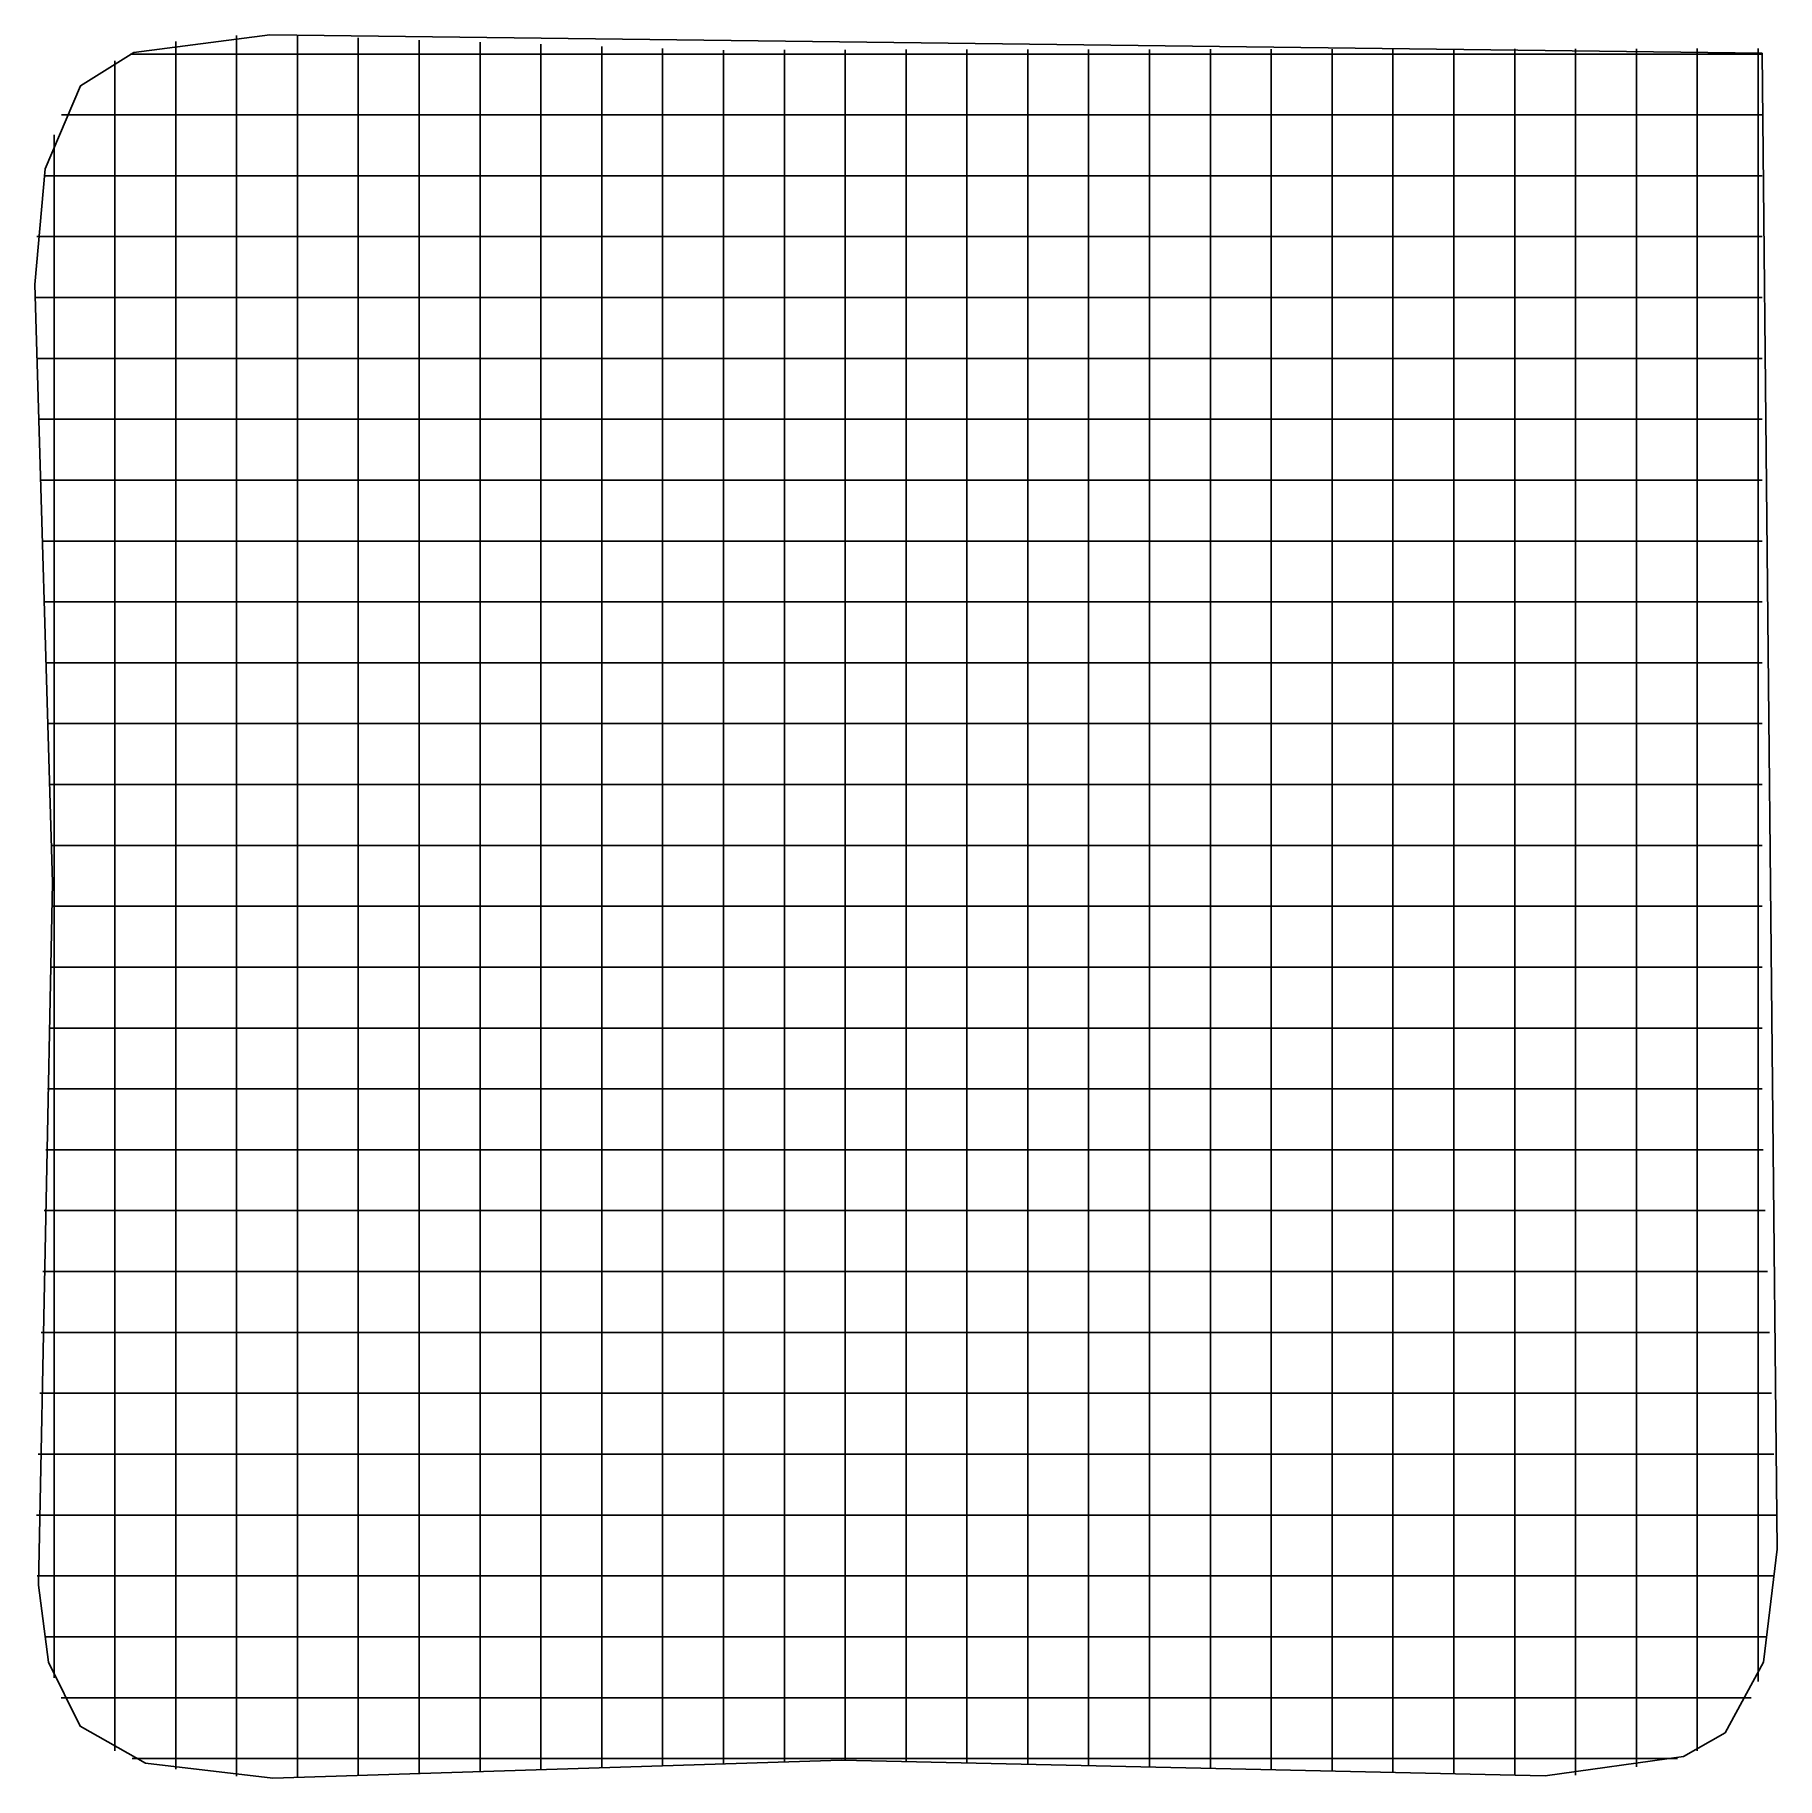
# Model space of a CAD drawing. Header units: metres. Extents: x 0.4 to 14.7, y 0.4 to 14.7.
import ezdxf

# ---------------------------------------------------------------- set-up
doc = ezdxf.new("R2010")
doc.units = ezdxf.units.M

msp = doc.modelspace()

# ---------------------------------------------------------------- linework, layer by layer
for p, q in [((1.593, 14.574), (1.593, 14.695)), ((2.093, 14.743), (2.093, 14.744)), ((2.093, 14.622), (2.093, 14.743)), ((2.093, 13.788), (2.093, 14.622)), ((2.593, 14.621), (2.593, 14.742)), ((2.593, 13.783), (2.593, 14.621)), ((3.093, 14.603), (3.093, 14.724)), ((3.593, 14.586), (3.593, 14.707)), ((4.093, 14.569), (4.093, 14.69)), ((4.593, 14.551), (4.593, 14.672)), ((5.093, 14.534), (5.093, 14.655)), ((5.593, 14.516), (5.593, 14.637)), ((6.093, 14.504), (6.093, 14.625)), ((6.593, 14.505), (6.593, 14.626)), ((7.093, 14.506), (7.093, 14.627)), ((7.593, 14.507), (7.593, 14.628)), ((8.093, 14.507), (8.093, 14.628)), ((8.593, 14.508), (8.593, 14.629)), ((9.093, 14.509), (9.093, 14.63)), ((9.593, 14.509), (9.593, 14.63)), ((10.093, 14.51), (10.093, 14.631)), ((10.593, 14.511), (10.593, 14.632)), ((11.093, 14.512), (11.093, 14.633)), ((11.593, 14.512), (11.593, 14.633)), ((12.093, 14.513), (12.093, 14.634)), ((12.593, 14.514), (12.593, 14.635)), ((13.093, 14.515), (13.093, 14.636)), ((13.593, 14.515), (13.593, 14.636)), ((14.093, 14.516), (14.093, 14.637)), ((14.593, 14.517), (14.593, 14.638)), ((1.093, 14.416), (1.093, 14.537)), ((1.221, 14.592), (1.342, 14.592)), ((1.221, 14.592), (1.342, 14.592)), ((1.342, 14.592), (1.643, 14.592)), ((1.593, 13.804), (1.593, 14.574)), ((1.643, 14.592), (1.822, 14.592)), ((1.822, 14.592), (2.427, 14.592)), ((2.427, 14.592), (3.322, 14.592)), ((3.093, 13.785), (3.093, 14.603)), ((3.322, 14.592), (3.443, 14.592)), ((3.443, 14.592), (3.622, 14.592)), ((3.593, 13.788), (3.593, 14.586)), ((3.622, 14.592), (4.227, 14.592)), ((4.093, 13.789), (4.093, 14.569)), ((4.227, 14.592), (5.122, 14.592)), ((4.593, 13.792), (4.593, 14.551)), ((5.093, 13.795), (5.093, 14.534)), ((5.122, 14.592), (5.243, 14.592)), ((5.243, 14.592), (5.422, 14.592)), ((5.422, 14.592), (5.764, 14.592)), ((5.593, 13.797), (5.593, 14.516)), ((5.764, 14.592), (5.885, 14.592)), ((5.885, 14.592), (6.78, 14.592)), ((6.093, 13.802), (6.093, 14.504)), ((6.593, 13.811), (6.593, 14.505)), ((6.78, 14.592), (7.385, 14.592)), ((7.093, 13.821), (7.093, 14.506)), ((7.385, 14.592), (7.564, 14.592)), ((7.564, 14.592), (7.685, 14.592)), ((7.593, 13.819), (7.593, 14.507)), ((7.685, 14.592), (8.58, 14.592)), ((8.093, 13.812), (8.093, 14.507)), ((8.58, 14.592), (9.185, 14.592)), ((8.593, 13.805), (8.593, 14.508)), ((9.093, 13.798), (9.093, 14.509)), ((9.185, 14.592), (9.364, 14.592)), ((9.364, 14.592), (9.485, 14.592)), ((9.485, 14.592), (10.38, 14.592)), ((9.593, 13.791), (9.593, 14.509)), ((10.093, 13.784), (10.093, 14.51)), ((10.38, 14.592), (10.985, 14.592)), ((10.593, 13.778), (10.593, 14.511)), ((10.985, 14.592), (11.164, 14.592)), ((11.093, 13.771), (11.093, 14.512)), ((11.164, 14.592), (11.285, 14.592)), ((11.285, 14.592), (12.18, 14.592)), ((11.593, 13.764), (11.593, 14.512)), ((12.093, 13.757), (12.093, 14.513)), ((12.18, 14.592), (12.785, 14.592)), ((12.593, 13.75), (12.593, 14.514)), ((12.785, 14.592), (12.964, 14.592)), ((12.964, 14.592), (13.085, 14.592)), ((13.085, 14.592), (13.98, 14.592)), ((13.093, 13.751), (13.093, 14.515)), ((13.593, 13.791), (13.593, 14.515)), ((13.98, 14.592), (14.447, 14.592)), ((14.093, 13.87), (14.093, 14.516)), ((14.447, 14.592), (14.626, 14.592)), ((14.593, 14.211), (14.593, 14.517)), ((1.093, 13.829), (1.093, 14.416)), ((14.593, 14.033), (14.593, 14.211)), ((0.654, 14.092), (0.775, 14.092)), ((0.654, 14.092), (0.775, 14.092)), ((0.775, 14.092), (1.415, 14.092)), ((1.415, 14.092), (2.02, 14.092)), ((2.02, 14.092), (2.199, 14.092)), ((2.199, 14.092), (2.32, 14.092)), ((2.32, 14.092), (3.215, 14.092)), ((3.215, 14.092), (3.82, 14.092)), ((3.82, 14.092), (3.999, 14.092)), ((3.999, 14.092), (4.12, 14.092)), ((4.12, 14.092), (5.015, 14.092)), ((5.015, 14.092), (5.62, 14.092)), ((5.62, 14.092), (5.799, 14.092)), ((5.799, 14.092), (5.92, 14.092)), ((5.92, 14.092), (6.815, 14.092)), ((6.815, 14.092), (7.42, 14.092)), ((7.42, 14.092), (7.599, 14.092)), ((7.599, 14.092), (7.72, 14.092)), ((7.72, 14.092), (8.615, 14.092)), ((8.615, 14.092), (9.22, 14.092)), ((9.22, 14.092), (9.399, 14.092)), ((9.399, 14.092), (9.52, 14.092)), ((9.52, 14.092), (10.415, 14.092)), ((10.415, 14.092), (11.02, 14.092)), ((11.02, 14.092), (11.199, 14.092)), ((11.199, 14.092), (11.32, 14.092)), ((11.32, 14.092), (12.215, 14.092)), ((12.215, 14.092), (12.82, 14.092)), ((12.82, 14.092), (12.999, 14.092)), ((12.999, 14.092), (13.12, 14.092)), ((13.12, 14.092), (14.015, 14.092)), ((14.015, 14.092), (14.447, 14.092)), ((14.447, 14.092), (14.626, 14.092)), ((14.593, 13.428), (14.593, 14.033)), ((0.593, 13.884), (0.593, 13.929)), ((0.593, 13.763), (0.593, 13.884)), ((0.593, 12.868), (0.593, 13.763)), ((1.093, 13.224), (1.093, 13.829)), ((1.593, 13.199), (1.593, 13.804)), ((2.093, 13.183), (2.093, 13.788)), ((2.593, 13.177), (2.593, 13.783)), ((3.093, 13.18), (3.093, 13.785)), ((3.593, 13.183), (3.593, 13.788)), ((4.093, 13.184), (4.093, 13.789)), ((4.593, 13.187), (4.593, 13.792)), ((5.093, 13.19), (5.093, 13.795)), ((5.593, 13.192), (5.593, 13.797)), ((6.093, 13.197), (6.093, 13.802)), ((6.593, 13.206), (6.593, 13.811)), ((7.093, 13.216), (7.093, 13.821)), ((7.593, 13.214), (7.593, 13.819)), ((8.093, 13.207), (8.093, 13.812)), ((8.593, 13.2), (8.593, 13.805)), ((9.093, 13.193), (9.093, 13.798)), ((9.593, 13.186), (9.593, 13.791)), ((10.093, 13.18), (10.093, 13.784)), ((10.593, 13.173), (10.593, 13.778)), ((11.093, 13.166), (11.093, 13.771)), ((11.593, 13.159), (11.593, 13.764)), ((12.093, 13.152), (12.093, 13.757)), ((12.593, 13.145), (12.593, 13.75)), ((13.093, 13.145), (13.093, 13.751)), ((13.593, 13.186), (13.593, 13.791)), ((14.093, 13.265), (14.093, 13.87)), ((0.511, 13.592), (0.632, 13.592)), ((0.511, 13.592), (0.632, 13.592)), ((0.632, 13.592), (1.357, 13.592)), ((1.357, 13.592), (1.962, 13.592)), ((1.962, 13.592), (2.141, 13.592)), ((2.141, 13.592), (2.262, 13.592)), ((2.262, 13.592), (3.157, 13.592)), ((3.157, 13.592), (3.762, 13.592)), ((3.762, 13.592), (3.941, 13.592)), ((3.941, 13.592), (4.062, 13.592)), ((4.062, 13.592), (4.957, 13.592)), ((4.957, 13.592), (5.562, 13.592)), ((5.562, 13.592), (5.741, 13.592)), ((5.741, 13.592), (5.862, 13.592)), ((5.862, 13.592), (6.757, 13.592)), ((6.757, 13.592), (7.362, 13.592)), ((7.362, 13.592), (7.541, 13.592)), ((7.541, 13.592), (7.662, 13.592)), ((7.662, 13.592), (8.557, 13.592)), ((8.557, 13.592), (9.162, 13.592)), ((9.162, 13.592), (9.341, 13.592)), ((9.341, 13.592), (9.462, 13.592)), ((9.462, 13.592), (10.357, 13.592)), ((10.357, 13.592), (10.962, 13.592)), ((10.962, 13.592), (11.141, 13.592)), ((11.141, 13.592), (11.262, 13.592)), ((11.262, 13.592), (12.157, 13.592)), ((12.157, 13.592), (12.762, 13.592)), ((12.762, 13.592), (12.941, 13.592)), ((12.941, 13.592), (13.062, 13.592)), ((13.062, 13.592), (13.957, 13.592)), ((13.957, 13.592), (14.447, 13.592)), ((14.447, 13.592), (14.626, 13.592)), ((14.593, 12.532), (14.593, 13.428)), ((1.093, 13.045), (1.093, 13.224)), ((1.593, 13.02), (1.593, 13.199)), ((2.093, 13.005), (2.093, 13.183)), ((2.593, 12.998), (2.593, 13.177)), ((3.093, 13.001), (3.093, 13.18)), ((3.593, 13.004), (3.593, 13.183)), ((4.093, 13.006), (4.093, 13.184)), ((4.593, 13.008), (4.593, 13.187)), ((5.093, 13.011), (5.093, 13.19)), ((5.593, 13.013), (5.593, 13.192)), ((6.093, 13.018), (6.093, 13.197)), ((6.593, 13.028), (6.593, 13.206)), ((7.093, 13.037), (7.093, 13.216)), ((7.593, 13.035), (7.593, 13.214)), ((8.093, 13.028), (8.093, 13.207)), ((8.593, 13.021), (8.593, 13.2)), ((9.093, 13.014), (9.093, 13.193)), ((9.593, 13.007), (9.593, 13.186)), ((10.093, 13), (10.093, 13.18)), ((13.593, 13.007), (13.593, 13.186)), ((14.093, 13.086), (14.093, 13.265)), ((0.451, 13.092), (0.572, 13.092)), ((0.451, 13.092), (0.572, 13.092)), ((0.572, 13.092), (1.333, 13.092)), ((1.093, 12.924), (1.093, 13.045)), ((1.333, 13.092), (1.938, 13.092)), ((1.938, 13.092), (2.117, 13.092)), ((2.117, 13.092), (2.238, 13.092)), ((2.238, 13.092), (3.133, 13.092)), ((3.133, 13.092), (3.738, 13.092)), ((3.738, 13.092), (3.917, 13.092)), ((3.917, 13.092), (4.038, 13.092)), ((4.038, 13.092), (4.933, 13.092)), ((4.933, 13.092), (5.538, 13.092)), ((5.538, 13.092), (5.717, 13.092)), ((5.717, 13.092), (5.838, 13.092)), ((5.838, 13.092), (6.733, 13.092)), ((6.733, 13.092), (7.338, 13.092)), ((7.093, 12.916), (7.093, 13.037)), ((7.338, 13.092), (7.517, 13.092)), ((7.517, 13.092), (7.638, 13.092)), ((7.593, 12.914), (7.593, 13.035)), ((7.638, 13.092), (8.533, 13.092)), ((8.533, 13.092), (9.138, 13.092)), ((9.138, 13.092), (9.317, 13.092)), ((9.317, 13.092), (9.438, 13.092)), ((9.438, 13.092), (10.333, 13.092)), ((10.333, 13.092), (10.938, 13.092)), ((10.593, 12.994), (10.593, 13.173)), ((10.938, 13.092), (11.117, 13.092)), ((11.093, 12.987), (11.093, 13.166)), ((11.117, 13.092), (11.238, 13.092)), ((11.238, 13.092), (12.133, 13.092)), ((11.593, 12.98), (11.593, 13.159)), ((12.093, 12.973), (12.093, 13.152)), ((12.133, 13.092), (12.738, 13.092)), ((12.593, 12.966), (12.593, 13.145)), ((12.738, 13.092), (12.917, 13.092)), ((12.917, 13.092), (13.038, 13.092)), ((13.038, 13.092), (13.933, 13.092)), ((13.093, 12.966), (13.093, 13.145)), ((13.933, 13.092), (14.447, 13.092)), ((14.093, 12.965), (14.093, 13.086)), ((14.447, 13.092), (14.626, 13.092)), ((1.093, 12.029), (1.093, 12.924)), ((1.593, 12.899), (1.593, 13.02)), ((1.593, 12.004), (1.593, 12.899)), ((2.093, 12.884), (2.093, 13.005)), ((2.593, 12.878), (2.593, 12.998)), ((3.093, 12.88), (3.093, 13.001)), ((3.593, 12.883), (3.593, 13.004)), ((4.093, 12.885), (4.093, 13.006)), ((4.593, 12.887), (4.593, 13.008)), ((4.593, 11.992), (4.593, 12.887)), ((5.093, 12.89), (5.093, 13.011)), ((5.093, 11.995), (5.093, 12.89)), ((5.593, 12.892), (5.593, 13.013)), ((5.593, 11.997), (5.593, 12.892)), ((6.093, 12.897), (6.093, 13.018)), ((6.093, 12.002), (6.093, 12.897)), ((6.593, 12.907), (6.593, 13.028)), ((6.593, 12.011), (6.593, 12.907)), ((7.093, 12.021), (7.093, 12.916)), ((7.593, 12.019), (7.593, 12.914)), ((8.093, 12.907), (8.093, 13.028)), ((8.093, 12.012), (8.093, 12.907)), ((8.593, 12.9), (8.593, 13.021)), ((8.593, 12.005), (8.593, 12.9)), ((9.093, 12.893), (9.093, 13.014)), ((9.093, 11.998), (9.093, 12.893)), ((9.593, 12.886), (9.593, 13.007)), ((10.093, 12.88), (10.093, 13)), ((10.593, 12.873), (10.593, 12.994)), ((11.093, 12.866), (11.093, 12.987)), ((11.593, 12.859), (11.593, 12.98)), ((12.093, 12.852), (12.093, 12.973)), ((12.593, 12.845), (12.593, 12.966)), ((13.093, 12.846), (13.093, 12.966)), ((13.593, 12.886), (13.593, 13.007)), ((14.093, 12.07), (14.093, 12.965)), ((0.593, 12.263), (0.593, 12.868)), ((2.093, 11.988), (2.093, 12.884)), ((2.593, 11.983), (2.593, 12.878)), ((3.093, 11.985), (3.093, 12.88)), ((3.593, 11.988), (3.593, 12.883)), ((4.093, 11.989), (4.093, 12.885)), ((9.593, 11.991), (9.593, 12.886)), ((10.093, 11.984), (10.093, 12.88)), ((10.593, 11.978), (10.593, 12.873)), ((11.093, 11.971), (11.093, 12.866)), ((11.593, 11.964), (11.593, 12.859)), ((12.093, 11.957), (12.093, 12.852)), ((12.593, 11.95), (12.593, 12.845)), ((13.093, 11.951), (13.093, 12.846)), ((13.593, 11.991), (13.593, 12.886)), ((0.438, 12.592), (0.559, 12.592)), ((0.438, 12.592), (0.559, 12.592)), ((0.559, 12.592), (1.328, 12.592)), ((1.328, 12.592), (1.932, 12.592)), ((1.932, 12.592), (2.111, 12.592)), ((2.111, 12.592), (2.232, 12.592)), ((2.232, 12.592), (3.128, 12.592)), ((3.128, 12.592), (3.732, 12.592)), ((3.732, 12.592), (3.911, 12.592)), ((3.911, 12.592), (4.032, 12.592)), ((4.032, 12.592), (4.928, 12.592)), ((4.928, 12.592), (5.532, 12.592)), ((5.532, 12.592), (5.711, 12.592)), ((5.711, 12.592), (5.832, 12.592)), ((5.832, 12.592), (6.728, 12.592)), ((6.728, 12.592), (7.332, 12.592)), ((7.332, 12.592), (7.511, 12.592)), ((7.511, 12.592), (7.632, 12.592)), ((7.632, 12.592), (8.528, 12.592)), ((8.528, 12.592), (9.132, 12.592)), ((9.132, 12.592), (9.311, 12.592)), ((9.311, 12.592), (9.432, 12.592)), ((9.432, 12.592), (10.328, 12.592)), ((10.328, 12.592), (10.932, 12.592)), ((10.932, 12.592), (11.111, 12.592)), ((11.111, 12.592), (11.232, 12.592)), ((11.232, 12.592), (12.128, 12.592)), ((12.128, 12.592), (12.732, 12.592)), ((12.732, 12.592), (12.911, 12.592)), ((12.911, 12.592), (13.032, 12.592)), ((13.032, 12.592), (13.928, 12.592)), ((13.928, 12.592), (14.447, 12.592)), ((14.447, 12.592), (14.626, 12.592)), ((14.593, 12.411), (14.593, 12.532)), ((14.593, 12.233), (14.593, 12.411)), ((0.593, 12.084), (0.593, 12.263)), ((14.593, 11.628), (14.593, 12.233)), ((0.453, 12.092), (0.574, 12.092)), ((0.453, 12.092), (0.574, 12.092)), ((0.574, 12.092), (1.334, 12.092)), ((0.593, 11.963), (0.593, 12.084)), ((1.093, 11.424), (1.093, 12.029)), ((1.334, 12.092), (1.939, 12.092)), ((1.939, 12.092), (2.118, 12.092)), ((2.118, 12.092), (2.239, 12.092)), ((2.239, 12.092), (3.134, 12.092)), ((3.134, 12.092), (3.739, 12.092)), ((3.739, 12.092), (3.918, 12.092)), ((3.918, 12.092), (4.039, 12.092)), ((4.039, 12.092), (4.934, 12.092)), ((4.934, 12.092), (5.539, 12.092)), ((5.539, 12.092), (5.718, 12.092)), ((5.718, 12.092), (5.839, 12.092)), ((5.839, 12.092), (6.734, 12.092)), ((6.734, 12.092), (7.339, 12.092)), ((7.339, 12.092), (7.518, 12.092)), ((7.518, 12.092), (7.639, 12.092)), ((7.639, 12.092), (8.534, 12.092)), ((8.534, 12.092), (9.139, 12.092)), ((9.139, 12.092), (9.318, 12.092)), ((9.318, 12.092), (9.439, 12.092)), ((9.439, 12.092), (10.334, 12.092)), ((10.334, 12.092), (10.939, 12.092)), ((10.939, 12.092), (11.118, 12.092)), ((11.118, 12.092), (11.239, 12.092)), ((11.239, 12.092), (12.134, 12.092)), ((12.134, 12.092), (12.739, 12.092)), ((12.739, 12.092), (12.918, 12.092)), ((12.918, 12.092), (13.039, 12.092)), ((13.039, 12.092), (13.934, 12.092)), ((13.934, 12.092), (14.447, 12.092)), ((14.093, 11.465), (14.093, 12.07)), ((14.447, 12.092), (14.626, 12.092)), ((0.593, 11.068), (0.593, 11.963)), ((1.593, 11.399), (1.593, 12.004)), ((2.093, 11.383), (2.093, 11.988)), ((2.593, 11.377), (2.593, 11.983)), ((3.093, 11.38), (3.093, 11.985)), ((3.593, 11.383), (3.593, 11.988)), ((4.093, 11.384), (4.093, 11.989)), ((4.593, 11.387), (4.593, 11.992)), ((5.093, 11.39), (5.093, 11.995)), ((5.593, 11.392), (5.593, 11.997)), ((6.093, 11.397), (6.093, 12.002)), ((6.593, 11.406), (6.593, 12.011)), ((7.093, 11.416), (7.093, 12.021)), ((7.593, 11.414), (7.593, 12.019)), ((8.093, 11.407), (8.093, 12.012)), ((8.593, 11.4), (8.593, 12.005)), ((9.093, 11.393), (9.093, 11.998)), ((9.593, 11.386), (9.593, 11.991)), ((10.093, 11.38), (10.093, 11.984)), ((10.593, 11.373), (10.593, 11.978)), ((11.093, 11.366), (11.093, 11.971)), ((11.593, 11.359), (11.593, 11.964)), ((12.093, 11.352), (12.093, 11.957)), ((12.593, 11.345), (12.593, 11.95)), ((13.093, 11.345), (13.093, 11.951)), ((13.593, 11.386), (13.593, 11.991)), ((14.593, 10.732), (14.593, 11.628)), ((0.468, 11.592), (0.589, 11.592)), ((0.468, 11.592), (0.589, 11.592)), ((0.589, 11.592), (1.34, 11.592)), ((1.34, 11.592), (1.945, 11.592)), ((1.945, 11.592), (2.124, 11.592)), ((2.124, 11.592), (2.245, 11.592)), ((2.245, 11.592), (3.14, 11.592)), ((3.14, 11.592), (3.745, 11.592)), ((3.745, 11.592), (3.924, 11.592)), ((3.924, 11.592), (4.045, 11.592)), ((4.045, 11.592), (4.94, 11.592)), ((4.94, 11.592), (5.545, 11.592)), ((5.545, 11.592), (5.724, 11.592)), ((5.724, 11.592), (5.845, 11.592)), ((5.845, 11.592), (6.74, 11.592)), ((6.74, 11.592), (7.345, 11.592)), ((7.345, 11.592), (7.524, 11.592)), ((7.524, 11.592), (7.645, 11.592)), ((7.645, 11.592), (8.54, 11.592)), ((8.54, 11.592), (9.145, 11.592)), ((9.145, 11.592), (9.324, 11.592)), ((9.324, 11.592), (9.445, 11.592)), ((9.445, 11.592), (10.34, 11.592)), ((10.34, 11.592), (10.945, 11.592)), ((10.945, 11.592), (11.124, 11.592)), ((11.124, 11.592), (11.245, 11.592)), ((11.245, 11.592), (12.14, 11.592)), ((12.14, 11.592), (12.745, 11.592)), ((12.745, 11.592), (12.924, 11.592)), ((12.924, 11.592), (13.045, 11.592)), ((13.045, 11.592), (13.94, 11.592)), ((13.94, 11.592), (14.447, 11.592)), ((14.093, 11.286), (14.093, 11.465)), ((14.447, 11.592), (14.626, 11.592)), ((1.093, 11.245), (1.093, 11.424)), ((1.593, 11.22), (1.593, 11.399)), ((2.093, 11.205), (2.093, 11.383)), ((2.593, 11.198), (2.593, 11.377)), ((3.093, 11.201), (3.093, 11.38)), ((3.593, 11.204), (3.593, 11.383)), ((4.093, 11.206), (4.093, 11.384)), ((4.593, 11.208), (4.593, 11.387)), ((5.093, 11.211), (5.093, 11.39)), ((5.593, 11.213), (5.593, 11.392)), ((6.093, 11.218), (6.093, 11.397)), ((6.593, 11.228), (6.593, 11.406)), ((7.093, 11.237), (7.093, 11.416)), ((7.593, 11.235), (7.593, 11.414)), ((8.093, 11.228), (8.093, 11.407)), ((8.593, 11.221), (8.593, 11.4)), ((9.093, 11.214), (9.093, 11.393)), ((9.593, 11.207), (9.593, 11.386)), ((10.093, 11.2), (10.093, 11.38)), ((10.593, 11.194), (10.593, 11.373)), ((11.093, 11.187), (11.093, 11.366)), ((11.593, 11.18), (11.593, 11.359)), ((12.093, 11.173), (12.093, 11.352)), ((12.593, 11.166), (12.593, 11.345)), ((13.093, 11.166), (13.093, 11.345)), ((13.593, 11.207), (13.593, 11.386)), ((1.093, 11.124), (1.093, 11.245)), ((1.593, 11.099), (1.593, 11.22)), ((2.093, 11.084), (2.093, 11.205)), ((2.593, 11.078), (2.593, 11.198)), ((3.093, 11.08), (3.093, 11.201)), ((3.593, 11.083), (3.593, 11.204)), ((4.093, 11.085), (4.093, 11.206)), ((4.593, 11.087), (4.593, 11.208)), ((5.093, 11.09), (5.093, 11.211)), ((5.593, 11.092), (5.593, 11.213)), ((6.093, 11.097), (6.093, 11.218)), ((6.593, 11.107), (6.593, 11.228)), ((7.093, 11.116), (7.093, 11.237)), ((7.593, 11.114), (7.593, 11.235)), ((8.093, 11.107), (8.093, 11.228)), ((8.593, 11.1), (8.593, 11.221)), ((9.093, 11.093), (9.093, 11.214)), ((9.593, 11.086), (9.593, 11.207)), ((10.093, 11.08), (10.093, 11.2)), ((10.593, 11.073), (10.593, 11.194)), ((11.093, 11.066), (11.093, 11.187)), ((11.593, 11.059), (11.593, 11.18)), ((12.093, 11.052), (12.093, 11.173)), ((13.593, 11.086), (13.593, 11.207)), ((14.093, 11.165), (14.093, 11.286)), ((0.484, 11.092), (0.605, 11.092)), ((0.484, 11.092), (0.605, 11.092)), ((0.593, 10.463), (0.593, 11.068)), ((0.605, 11.092), (1.346, 11.092)), ((1.093, 10.229), (1.093, 11.124)), ((1.346, 11.092), (1.951, 11.092)), ((1.593, 10.204), (1.593, 11.099)), ((1.951, 11.092), (2.13, 11.092)), ((2.093, 10.188), (2.093, 11.084)), ((2.13, 11.092), (2.251, 11.092)), ((2.251, 11.092), (3.146, 11.092)), ((2.593, 10.183), (2.593, 11.078)), ((3.093, 10.185), (3.093, 11.08)), ((3.146, 11.092), (3.751, 11.092)), ((3.593, 10.188), (3.593, 11.083)), ((3.751, 11.092), (3.93, 11.092)), ((3.93, 11.092), (4.051, 11.092)), ((4.051, 11.092), (4.946, 11.092)), ((4.093, 10.189), (4.093, 11.085)), ((4.593, 10.192), (4.593, 11.087)), ((4.946, 11.092), (5.551, 11.092)), ((5.093, 10.195), (5.093, 11.09)), ((5.551, 11.092), (5.73, 11.092)), ((5.593, 10.197), (5.593, 11.092)), ((5.73, 11.092), (5.851, 11.092)), ((5.851, 11.092), (6.746, 11.092)), ((6.093, 10.202), (6.093, 11.097)), ((6.593, 10.211), (6.593, 11.107)), ((6.746, 11.092), (7.351, 11.092)), ((7.093, 10.221), (7.093, 11.116)), ((7.351, 11.092), (7.53, 11.092)), ((7.53, 11.092), (7.651, 11.092)), ((7.593, 10.219), (7.593, 11.114)), ((7.651, 11.092), (8.546, 11.092)), ((8.093, 10.212), (8.093, 11.107)), ((8.546, 11.092), (9.151, 11.092)), ((8.593, 10.205), (8.593, 11.1)), ((9.093, 10.198), (9.093, 11.093)), ((9.151, 11.092), (9.33, 11.092)), ((9.33, 11.092), (9.451, 11.092)), ((9.451, 11.092), (10.346, 11.092)), ((9.593, 10.191), (9.593, 11.086)), ((10.093, 10.184), (10.093, 11.08)), ((10.346, 11.092), (10.951, 11.092)), ((10.593, 10.178), (10.593, 11.073)), ((10.951, 11.092), (11.13, 11.092)), ((11.093, 10.171), (11.093, 11.066)), ((11.13, 11.092), (11.251, 11.092)), ((11.251, 11.092), (12.146, 11.092)), ((11.593, 10.164), (11.593, 11.059)), ((12.093, 10.157), (12.093, 11.052)), ((12.146, 11.092), (12.751, 11.092)), ((12.593, 11.045), (12.593, 11.166)), ((12.593, 10.15), (12.593, 11.045)), ((12.751, 11.092), (12.93, 11.092)), ((12.93, 11.092), (13.051, 11.092)), ((13.051, 11.092), (13.946, 11.092)), ((13.093, 11.046), (13.093, 11.166)), ((13.093, 10.151), (13.093, 11.046)), ((13.593, 10.191), (13.593, 11.086)), ((13.946, 11.092), (14.447, 11.092)), ((14.093, 10.27), (14.093, 11.165)), ((14.447, 11.092), (14.626, 11.092)), ((14.593, 10.611), (14.593, 10.732)), ((14.593, 10.433), (14.593, 10.611)), ((0.499, 10.592), (0.62, 10.592)), ((0.499, 10.592), (0.62, 10.592)), ((0.593, 10.284), (0.593, 10.463)), ((0.62, 10.592), (1.352, 10.592)), ((1.352, 10.592), (1.957, 10.592)), ((1.957, 10.592), (2.136, 10.592)), ((2.136, 10.592), (2.257, 10.592)), ((2.257, 10.592), (3.152, 10.592)), ((3.152, 10.592), (3.757, 10.592)), ((3.757, 10.592), (3.936, 10.592)), ((3.936, 10.592), (4.057, 10.592)), ((4.057, 10.592), (4.952, 10.592)), ((4.952, 10.592), (5.557, 10.592)), ((5.557, 10.592), (5.736, 10.592)), ((5.736, 10.592), (5.857, 10.592)), ((5.857, 10.592), (6.752, 10.592)), ((6.752, 10.592), (7.357, 10.592)), ((7.357, 10.592), (7.536, 10.592)), ((7.536, 10.592), (7.657, 10.592)), ((7.657, 10.592), (8.552, 10.592)), ((8.552, 10.592), (9.157, 10.592)), ((9.157, 10.592), (9.336, 10.592)), ((9.336, 10.592), (9.457, 10.592)), ((9.457, 10.592), (10.352, 10.592)), ((10.352, 10.592), (10.957, 10.592)), ((10.957, 10.592), (11.136, 10.592)), ((11.136, 10.592), (11.257, 10.592)), ((11.257, 10.592), (12.152, 10.592)), ((12.152, 10.592), (12.757, 10.592)), ((12.757, 10.592), (12.936, 10.592)), ((12.936, 10.592), (13.057, 10.592)), ((13.057, 10.592), (13.952, 10.592)), ((13.952, 10.592), (14.447, 10.592)), ((14.447, 10.592), (14.626, 10.592)), ((14.593, 9.828), (14.593, 10.433)), ((0.593, 10.163), (0.593, 10.284)), ((1.093, 9.624), (1.093, 10.229)), ((1.593, 9.599), (1.593, 10.204)), ((2.093, 9.583), (2.093, 10.188)), ((2.593, 9.577), (2.593, 10.183)), ((3.093, 9.58), (3.093, 10.185)), ((3.593, 9.583), (3.593, 10.188)), ((4.093, 9.584), (4.093, 10.189)), ((4.593, 9.587), (4.593, 10.192)), ((5.093, 9.59), (5.093, 10.195)), ((5.593, 9.592), (5.593, 10.197)), ((6.093, 9.597), (6.093, 10.202)), ((6.593, 9.606), (6.593, 10.211)), ((7.093, 9.616), (7.093, 10.221)), ((7.593, 9.614), (7.593, 10.219)), ((8.093, 9.607), (8.093, 10.212)), ((8.593, 9.6), (8.593, 10.205)), ((9.093, 9.593), (9.093, 10.198)), ((9.593, 9.586), (9.593, 10.191)), ((10.093, 9.58), (10.093, 10.184)), ((10.593, 9.573), (10.593, 10.178)), ((11.093, 9.566), (11.093, 10.171)), ((13.593, 9.586), (13.593, 10.191)), ((14.093, 9.665), (14.093, 10.27)), ((0.514, 10.092), (0.635, 10.092)), ((0.514, 10.092), (0.635, 10.092)), ((0.593, 9.268), (0.593, 10.163)), ((0.635, 10.092), (1.358, 10.092)), ((1.358, 10.092), (1.963, 10.092)), ((1.963, 10.092), (2.142, 10.092)), ((2.142, 10.092), (2.263, 10.092)), ((2.263, 10.092), (3.158, 10.092)), ((3.158, 10.092), (3.763, 10.092)), ((3.763, 10.092), (3.942, 10.092)), ((3.942, 10.092), (4.063, 10.092)), ((4.063, 10.092), (4.958, 10.092)), ((4.958, 10.092), (5.563, 10.092)), ((5.563, 10.092), (5.742, 10.092)), ((5.742, 10.092), (5.863, 10.092)), ((5.863, 10.092), (6.758, 10.092)), ((6.758, 10.092), (7.363, 10.092)), ((7.363, 10.092), (7.542, 10.092)), ((7.542, 10.092), (7.663, 10.092)), ((7.663, 10.092), (8.558, 10.092)), ((8.558, 10.092), (9.163, 10.092)), ((9.163, 10.092), (9.342, 10.092)), ((9.342, 10.092), (9.463, 10.092)), ((9.463, 10.092), (10.358, 10.092)), ((10.358, 10.092), (10.963, 10.092)), ((10.963, 10.092), (11.142, 10.092)), ((11.142, 10.092), (11.263, 10.092)), ((11.263, 10.092), (12.158, 10.092)), ((11.593, 9.559), (11.593, 10.164)), ((12.093, 9.552), (12.093, 10.157)), ((12.158, 10.092), (12.763, 10.092)), ((12.593, 9.545), (12.593, 10.15)), ((12.763, 10.092), (12.942, 10.092)), ((12.942, 10.092), (13.063, 10.092)), ((13.063, 10.092), (13.958, 10.092)), ((13.093, 9.545), (13.093, 10.151)), ((13.958, 10.092), (14.447, 10.092)), ((14.447, 10.092), (14.626, 10.092)), ((14.593, 8.932), (14.593, 9.828)), ((1.093, 9.445), (1.093, 9.624)), ((1.593, 9.42), (1.593, 9.599)), ((6.093, 9.418), (6.093, 9.597)), ((6.593, 9.428), (6.593, 9.606)), ((7.093, 9.437), (7.093, 9.616)), ((7.593, 9.435), (7.593, 9.614)), ((8.093, 9.428), (8.093, 9.607)), ((8.593, 9.421), (8.593, 9.6)), ((9.093, 9.414), (9.093, 9.593)), ((14.093, 9.486), (14.093, 9.665)), ((0.529, 9.592), (0.65, 9.592)), ((0.529, 9.592), (0.65, 9.592)), ((0.65, 9.592), (1.364, 9.592)), ((1.364, 9.592), (1.97, 9.592)), ((1.97, 9.592), (2.149, 9.592)), ((2.093, 9.405), (2.093, 9.583)), ((2.149, 9.592), (2.269, 9.592)), ((2.269, 9.592), (3.164, 9.592)), ((2.593, 9.398), (2.593, 9.577)), ((3.093, 9.401), (3.093, 9.58)), ((3.164, 9.592), (3.77, 9.592)), ((3.593, 9.404), (3.593, 9.583)), ((3.77, 9.592), (3.949, 9.592)), ((3.949, 9.592), (4.069, 9.592)), ((4.069, 9.592), (4.964, 9.592)), ((4.093, 9.406), (4.093, 9.584)), ((4.593, 9.408), (4.593, 9.587)), ((4.964, 9.592), (5.57, 9.592)), ((5.093, 9.411), (5.093, 9.59)), ((5.57, 9.592), (5.749, 9.592)), ((5.593, 9.413), (5.593, 9.592)), ((5.749, 9.592), (5.869, 9.592)), ((5.869, 9.592), (6.764, 9.592)), ((6.764, 9.592), (7.37, 9.592)), ((7.37, 9.592), (7.549, 9.592)), ((7.549, 9.592), (7.669, 9.592)), ((7.669, 9.592), (8.564, 9.592)), ((8.564, 9.592), (9.17, 9.592)), ((9.17, 9.592), (9.349, 9.592)), ((9.349, 9.592), (9.469, 9.592)), ((9.469, 9.592), (10.364, 9.592)), ((9.593, 9.407), (9.593, 9.586)), ((10.093, 9.4), (10.093, 9.58)), ((10.364, 9.592), (10.97, 9.592)), ((10.593, 9.394), (10.593, 9.573)), ((10.97, 9.592), (11.149, 9.592)), ((11.093, 9.387), (11.093, 9.566)), ((11.149, 9.592), (11.269, 9.592)), ((11.269, 9.592), (12.164, 9.592)), ((11.593, 9.38), (11.593, 9.559)), ((12.093, 9.373), (12.093, 9.552)), ((12.164, 9.592), (12.77, 9.592)), ((12.593, 9.366), (12.593, 9.545)), ((12.77, 9.592), (12.949, 9.592)), ((12.949, 9.592), (13.069, 9.592)), ((13.069, 9.592), (13.964, 9.592)), ((13.093, 9.366), (13.093, 9.545)), ((13.593, 9.407), (13.593, 9.586)), ((13.964, 9.592), (14.447, 9.592)), ((14.093, 9.365), (14.093, 9.486)), ((14.447, 9.592), (14.626, 9.592)), ((1.093, 9.324), (1.093, 9.445)), ((1.093, 8.429), (1.093, 9.324)), ((1.593, 9.299), (1.593, 9.42)), ((2.093, 9.284), (2.093, 9.405)), ((2.593, 9.278), (2.593, 9.398)), ((3.093, 9.28), (3.093, 9.401)), ((3.593, 9.283), (3.593, 9.404)), ((4.093, 9.285), (4.093, 9.406)), ((4.593, 9.287), (4.593, 9.408)), ((5.093, 9.29), (5.093, 9.411)), ((5.593, 9.292), (5.593, 9.413)), ((6.093, 9.297), (6.093, 9.418)), ((6.593, 9.307), (6.593, 9.428)), ((7.093, 9.316), (7.093, 9.437)), ((7.093, 8.421), (7.093, 9.316)), ((7.593, 9.314), (7.593, 9.435)), ((7.593, 8.419), (7.593, 9.314)), ((8.093, 9.307), (8.093, 9.428)), ((8.093, 8.412), (8.093, 9.307)), ((8.593, 9.3), (8.593, 9.421)), ((9.093, 9.293), (9.093, 9.414)), ((9.593, 9.286), (9.593, 9.407)), ((10.093, 9.28), (10.093, 9.4)), ((10.593, 9.273), (10.593, 9.394)), ((11.093, 9.266), (11.093, 9.387)), ((11.593, 9.259), (11.593, 9.38)), ((12.093, 9.252), (12.093, 9.373)), ((12.593, 9.245), (12.593, 9.366)), ((13.093, 9.246), (13.093, 9.366)), ((13.593, 9.286), (13.593, 9.407)), ((14.093, 8.47), (14.093, 9.365)), ((0.593, 8.663), (0.593, 9.268)), ((1.593, 8.404), (1.593, 9.299)), ((2.093, 8.388), (2.093, 9.284)), ((2.593, 8.383), (2.593, 9.278)), ((3.093, 8.385), (3.093, 9.28)), ((3.593, 8.388), (3.593, 9.283)), ((4.093, 8.389), (4.093, 9.285)), ((4.593, 8.392), (4.593, 9.287)), ((5.093, 8.395), (5.093, 9.29)), ((5.593, 8.397), (5.593, 9.292)), ((6.093, 8.402), (6.093, 9.297)), ((6.593, 8.411), (6.593, 9.307)), ((8.593, 8.405), (8.593, 9.3)), ((9.093, 8.398), (9.093, 9.293)), ((9.593, 8.391), (9.593, 9.286)), ((10.093, 8.384), (10.093, 9.28)), ((10.593, 8.378), (10.593, 9.273)), ((11.093, 8.371), (11.093, 9.266)), ((11.593, 8.364), (11.593, 9.259)), ((12.093, 8.357), (12.093, 9.252)), ((12.593, 8.35), (12.593, 9.245)), ((13.093, 8.351), (13.093, 9.246)), ((13.593, 8.391), (13.593, 9.286)), ((0.545, 9.092), (0.666, 9.092)), ((0.545, 9.092), (0.666, 9.092)), ((0.666, 9.092), (1.371, 9.092)), ((1.371, 9.092), (1.976, 9.092)), ((1.976, 9.092), (2.155, 9.092)), ((2.155, 9.092), (2.276, 9.092)), ((2.276, 9.092), (3.171, 9.092)), ((3.171, 9.092), (3.776, 9.092)), ((3.776, 9.092), (3.955, 9.092)), ((3.955, 9.092), (4.076, 9.092)), ((4.076, 9.092), (4.971, 9.092)), ((4.971, 9.092), (5.576, 9.092)), ((5.576, 9.092), (5.755, 9.092)), ((5.755, 9.092), (5.876, 9.092)), ((5.876, 9.092), (6.771, 9.092)), ((6.771, 9.092), (7.376, 9.092)), ((7.376, 9.092), (7.555, 9.092)), ((7.555, 9.092), (7.676, 9.092)), ((7.676, 9.092), (8.571, 9.092)), ((8.571, 9.092), (9.176, 9.092)), ((9.176, 9.092), (9.355, 9.092)), ((9.355, 9.092), (9.476, 9.092)), ((9.476, 9.092), (10.371, 9.092)), ((10.371, 9.092), (10.976, 9.092)), ((10.976, 9.092), (11.155, 9.092)), ((11.155, 9.092), (11.276, 9.092)), ((11.276, 9.092), (12.171, 9.092)), ((12.171, 9.092), (12.776, 9.092)), ((12.776, 9.092), (12.955, 9.092)), ((12.955, 9.092), (13.076, 9.092)), ((13.076, 9.092), (13.971, 9.092)), ((13.971, 9.092), (14.447, 9.092)), ((14.447, 9.092), (14.626, 9.092)), ((14.593, 8.811), (14.593, 8.932)), ((14.593, 8.633), (14.593, 8.811)), ((0.56, 8.592), (0.681, 8.592)), ((0.56, 8.592), (0.681, 8.592)), ((0.593, 8.484), (0.593, 8.663)), ((0.681, 8.592), (1.377, 8.592)), ((1.377, 8.592), (1.982, 8.592)), ((1.982, 8.592), (2.161, 8.592)), ((2.161, 8.592), (2.282, 8.592)), ((2.282, 8.592), (3.177, 8.592)), ((3.177, 8.592), (3.782, 8.592)), ((3.782, 8.592), (3.961, 8.592)), ((3.961, 8.592), (4.082, 8.592)), ((4.082, 8.592), (4.977, 8.592)), ((4.977, 8.592), (5.582, 8.592)), ((5.582, 8.592), (5.761, 8.592)), ((5.761, 8.592), (5.882, 8.592)), ((5.882, 8.592), (6.777, 8.592)), ((6.777, 8.592), (7.382, 8.592)), ((7.382, 8.592), (7.561, 8.592)), ((7.561, 8.592), (7.682, 8.592)), ((7.682, 8.592), (8.577, 8.592)), ((8.577, 8.592), (9.182, 8.592)), ((9.182, 8.592), (9.361, 8.592)), ((9.361, 8.592), (9.482, 8.592)), ((9.482, 8.592), (10.377, 8.592)), ((10.377, 8.592), (10.982, 8.592)), ((10.982, 8.592), (11.161, 8.592)), ((11.161, 8.592), (11.282, 8.592)), ((11.282, 8.592), (12.177, 8.592)), ((12.177, 8.592), (12.782, 8.592)), ((12.782, 8.592), (12.961, 8.592)), ((12.961, 8.592), (13.082, 8.592)), ((13.082, 8.592), (13.977, 8.592)), ((13.977, 8.592), (14.447, 8.592)), ((14.447, 8.592), (14.626, 8.592)), ((14.593, 8.028), (14.593, 8.633)), ((0.593, 8.363), (0.593, 8.484)), ((14.093, 7.865), (14.093, 8.47)), ((0.593, 7.468), (0.593, 8.363)), ((1.093, 7.824), (1.093, 8.429)), ((1.593, 7.799), (1.593, 8.404)), ((2.093, 7.783), (2.093, 8.388)), ((2.593, 7.777), (2.593, 8.383)), ((3.093, 7.78), (3.093, 8.385)), ((3.593, 7.783), (3.593, 8.388)), ((4.093, 7.784), (4.093, 8.389)), ((4.593, 7.787), (4.593, 8.392)), ((5.093, 7.79), (5.093, 8.395)), ((5.593, 7.792), (5.593, 8.397)), ((6.093, 7.797), (6.093, 8.402)), ((6.593, 7.806), (6.593, 8.411)), ((7.093, 7.816), (7.093, 8.421)), ((7.593, 7.814), (7.593, 8.419)), ((8.093, 7.807), (8.093, 8.412)), ((8.593, 7.8), (8.593, 8.405)), ((9.093, 7.793), (9.093, 8.398)), ((9.593, 7.786), (9.593, 8.391)), ((10.093, 7.78), (10.093, 8.384)), ((10.593, 7.773), (10.593, 8.378)), ((11.093, 7.766), (11.093, 8.371)), ((11.593, 7.759), (11.593, 8.364)), ((12.093, 7.752), (12.093, 8.357)), ((12.593, 7.745), (12.593, 8.35)), ((13.093, 7.745), (13.093, 8.351)), ((13.593, 7.786), (13.593, 8.391)), ((0.575, 8.092), (0.696, 8.092)), ((0.575, 8.092), (0.696, 8.092)), ((0.696, 8.092), (1.383, 8.092)), ((1.383, 8.092), (1.988, 8.092)), ((1.988, 8.092), (2.167, 8.092)), ((2.167, 8.092), (2.288, 8.092)), ((2.288, 8.092), (3.183, 8.092)), ((3.183, 8.092), (3.788, 8.092)), ((3.788, 8.092), (3.967, 8.092)), ((3.967, 8.092), (4.088, 8.092)), ((4.088, 8.092), (4.983, 8.092)), ((4.983, 8.092), (5.588, 8.092)), ((5.588, 8.092), (5.767, 8.092)), ((5.767, 8.092), (5.888, 8.092)), ((5.888, 8.092), (6.783, 8.092)), ((6.783, 8.092), (7.388, 8.092)), ((7.388, 8.092), (7.567, 8.092)), ((7.567, 8.092), (7.688, 8.092)), ((7.688, 8.092), (8.583, 8.092)), ((8.583, 8.092), (9.188, 8.092)), ((9.188, 8.092), (9.367, 8.092)), ((9.367, 8.092), (9.488, 8.092)), ((9.488, 8.092), (10.383, 8.092)), ((10.383, 8.092), (10.988, 8.092)), ((10.988, 8.092), (11.167, 8.092)), ((11.167, 8.092), (11.288, 8.092)), ((11.288, 8.092), (12.183, 8.092)), ((12.183, 8.092), (12.788, 8.092)), ((12.788, 8.092), (12.967, 8.092)), ((12.967, 8.092), (13.088, 8.092)), ((13.088, 8.092), (13.983, 8.092)), ((13.983, 8.092), (14.447, 8.092)), ((14.447, 8.092), (14.626, 8.092)), ((14.593, 7.132), (14.593, 8.028)), ((1.093, 7.645), (1.093, 7.824)), ((1.593, 7.62), (1.593, 7.799)), ((2.093, 7.605), (2.093, 7.783)), ((2.593, 7.598), (2.593, 7.777)), ((3.093, 7.601), (3.093, 7.78)), ((3.593, 7.604), (3.593, 7.783)), ((4.093, 7.606), (4.093, 7.784)), ((4.593, 7.608), (4.593, 7.787)), ((5.093, 7.611), (5.093, 7.79)), ((5.593, 7.613), (5.593, 7.792)), ((6.093, 7.618), (6.093, 7.797)), ((6.593, 7.628), (6.593, 7.806)), ((7.093, 7.637), (7.093, 7.816)), ((7.593, 7.635), (7.593, 7.814)), ((8.093, 7.628), (8.093, 7.807)), ((8.593, 7.621), (8.593, 7.8)), ((9.093, 7.614), (9.093, 7.793)), ((9.593, 7.607), (9.593, 7.786)), ((10.093, 7.6), (10.093, 7.78)), ((10.593, 7.594), (10.593, 7.773)), ((11.093, 7.587), (11.093, 7.766)), ((11.593, 7.58), (11.593, 7.759)), ((12.093, 7.573), (12.093, 7.752)), ((12.593, 7.566), (12.593, 7.745)), ((13.093, 7.566), (13.093, 7.745)), ((13.593, 7.607), (13.593, 7.786)), ((14.093, 7.686), (14.093, 7.865)), ((0.576, 7.592), (0.697, 7.592)), ((0.576, 7.592), (0.697, 7.592)), ((0.697, 7.592), (1.383, 7.592)), ((1.093, 7.524), (1.093, 7.645)), ((1.383, 7.592), (1.989, 7.592)), ((1.593, 7.499), (1.593, 7.62)), ((1.989, 7.592), (2.168, 7.592)), ((2.093, 7.484), (2.093, 7.605)), ((2.168, 7.592), (2.288, 7.592)), ((2.288, 7.592), (3.183, 7.592)), ((2.593, 7.478), (2.593, 7.598)), ((3.093, 7.48), (3.093, 7.601)), ((3.183, 7.592), (3.789, 7.592)), ((3.593, 7.483), (3.593, 7.604)), ((3.789, 7.592), (3.968, 7.592)), ((3.968, 7.592), (4.088, 7.592)), ((4.088, 7.592), (4.983, 7.592)), ((4.093, 7.485), (4.093, 7.606)), ((4.593, 7.487), (4.593, 7.608)), ((4.983, 7.592), (5.589, 7.592)), ((5.093, 7.49), (5.093, 7.611)), ((5.589, 7.592), (5.768, 7.592)), ((5.593, 7.492), (5.593, 7.613)), ((5.768, 7.592), (5.888, 7.592)), ((5.888, 7.592), (6.783, 7.592)), ((6.093, 7.497), (6.093, 7.618)), ((6.593, 7.507), (6.593, 7.628)), ((6.783, 7.592), (7.389, 7.592)), ((7.093, 7.516), (7.093, 7.637)), ((7.389, 7.592), (7.568, 7.592)), ((7.568, 7.592), (7.688, 7.592)), ((7.593, 7.514), (7.593, 7.635)), ((7.688, 7.592), (8.583, 7.592)), ((8.093, 7.507), (8.093, 7.628)), ((8.583, 7.592), (9.189, 7.592)), ((8.593, 7.5), (8.593, 7.621)), ((9.093, 7.493), (9.093, 7.614)), ((9.189, 7.592), (9.368, 7.592)), ((9.368, 7.592), (9.488, 7.592)), ((9.488, 7.592), (10.383, 7.592)), ((9.593, 7.486), (9.593, 7.607)), ((10.093, 7.48), (10.093, 7.6)), ((10.383, 7.592), (10.989, 7.592)), ((10.593, 7.473), (10.593, 7.594)), ((10.989, 7.592), (11.168, 7.592)), ((11.168, 7.592), (11.288, 7.592)), ((11.288, 7.592), (12.183, 7.592)), ((12.183, 7.592), (12.789, 7.592)), ((12.789, 7.592), (12.968, 7.592)), ((12.968, 7.592), (13.088, 7.592)), ((13.088, 7.592), (13.983, 7.592)), ((13.593, 7.486), (13.593, 7.607)), ((13.983, 7.592), (14.447, 7.592)), ((14.093, 7.565), (14.093, 7.686)), ((14.447, 7.592), (14.626, 7.592)), ((0.593, 6.863), (0.593, 7.468)), ((1.093, 6.629), (1.093, 7.524)), ((1.593, 6.604), (1.593, 7.499)), ((2.093, 6.588), (2.093, 7.484)), ((2.593, 6.583), (2.593, 7.478)), ((3.093, 6.585), (3.093, 7.48)), ((3.593, 6.588), (3.593, 7.483)), ((4.093, 6.589), (4.093, 7.485)), ((4.593, 6.592), (4.593, 7.487)), ((5.093, 6.595), (5.093, 7.49)), ((5.593, 6.597), (5.593, 7.492)), ((6.093, 6.602), (6.093, 7.497)), ((6.593, 6.611), (6.593, 7.507)), ((7.093, 6.621), (7.093, 7.516)), ((7.593, 6.619), (7.593, 7.514)), ((8.093, 6.612), (8.093, 7.507)), ((8.593, 6.605), (8.593, 7.5)), ((9.093, 6.598), (9.093, 7.493)), ((9.593, 6.591), (9.593, 7.486)), ((10.093, 6.584), (10.093, 7.48)), ((10.593, 6.578), (10.593, 7.473)), ((11.093, 7.466), (11.093, 7.587)), ((11.093, 6.571), (11.093, 7.466)), ((11.593, 7.459), (11.593, 7.58)), ((11.593, 6.564), (11.593, 7.459)), ((12.093, 7.452), (12.093, 7.573)), ((12.093, 6.557), (12.093, 7.452)), ((12.593, 7.445), (12.593, 7.566)), ((13.093, 7.446), (13.093, 7.566)), ((13.093, 6.551), (13.093, 7.446)), ((13.593, 6.591), (13.593, 7.486)), ((14.093, 6.67), (14.093, 7.565)), ((12.593, 6.55), (12.593, 7.445)), ((0.564, 7.092), (0.685, 7.092)), ((0.564, 7.092), (0.685, 7.092)), ((0.685, 7.092), (1.378, 7.092)), ((1.378, 7.092), (1.983, 7.092)), ((1.983, 7.092), (2.162, 7.092)), ((2.162, 7.092), (2.283, 7.092)), ((2.283, 7.092), (3.178, 7.092)), ((3.178, 7.092), (3.783, 7.092)), ((3.783, 7.092), (3.962, 7.092)), ((3.962, 7.092), (4.083, 7.092)), ((4.083, 7.092), (4.978, 7.092)), ((4.978, 7.092), (5.583, 7.092)), ((5.583, 7.092), (5.762, 7.092)), ((5.762, 7.092), (5.883, 7.092)), ((5.883, 7.092), (6.778, 7.092)), ((6.778, 7.092), (7.383, 7.092)), ((7.383, 7.092), (7.562, 7.092)), ((7.562, 7.092), (7.683, 7.092)), ((7.683, 7.092), (8.578, 7.092)), ((8.578, 7.092), (9.183, 7.092)), ((9.183, 7.092), (9.362, 7.092)), ((9.362, 7.092), (9.483, 7.092)), ((9.483, 7.092), (10.378, 7.092)), ((10.378, 7.092), (10.983, 7.092)), ((10.983, 7.092), (11.162, 7.092)), ((11.162, 7.092), (11.283, 7.092)), ((11.283, 7.092), (12.178, 7.092)), ((12.178, 7.092), (12.783, 7.092)), ((12.783, 7.092), (12.962, 7.092)), ((12.962, 7.092), (13.083, 7.092)), ((13.083, 7.092), (13.978, 7.092)), ((13.978, 7.092), (14.447, 7.092)), ((14.447, 7.092), (14.626, 7.092)), ((14.593, 7.011), (14.593, 7.132)), ((14.593, 6.833), (14.593, 7.011)), ((0.593, 6.684), (0.593, 6.863)), ((14.593, 6.228), (14.593, 6.833)), ((0.551, 6.592), (0.672, 6.592)), ((0.551, 6.592), (0.672, 6.592)), ((0.593, 6.563), (0.593, 6.684)), ((0.672, 6.592), (1.373, 6.592)), ((1.093, 6.024), (1.093, 6.629)), ((1.373, 6.592), (1.978, 6.592)), ((1.593, 5.999), (1.593, 6.604)), ((1.978, 6.592), (2.157, 6.592)), ((2.093, 5.983), (2.093, 6.588)), ((2.157, 6.592), (2.278, 6.592)), ((2.278, 6.592), (3.173, 6.592)), ((3.173, 6.592), (3.778, 6.592)), ((3.593, 5.983), (3.593, 6.588)), ((3.778, 6.592), (3.957, 6.592)), ((3.957, 6.592), (4.078, 6.592)), ((4.078, 6.592), (4.973, 6.592)), ((4.093, 5.984), (4.093, 6.589)), ((4.593, 5.987), (4.593, 6.592)), ((4.973, 6.592), (5.578, 6.592)), ((5.093, 5.99), (5.093, 6.595)), ((5.578, 6.592), (5.757, 6.592)), ((5.593, 5.992), (5.593, 6.597)), ((5.757, 6.592), (5.878, 6.592)), ((5.878, 6.592), (6.773, 6.592)), ((6.093, 5.997), (6.093, 6.602)), ((6.593, 6.006), (6.593, 6.611)), ((6.773, 6.592), (7.378, 6.592)), ((7.093, 6.016), (7.093, 6.621)), ((7.378, 6.592), (7.557, 6.592)), ((7.557, 6.592), (7.678, 6.592)), ((7.593, 6.014), (7.593, 6.619)), ((7.678, 6.592), (8.573, 6.592)), ((8.093, 6.007), (8.093, 6.612)), ((8.573, 6.592), (9.178, 6.592)), ((8.593, 6), (8.593, 6.605)), ((9.093, 5.993), (9.093, 6.598)), ((9.178, 6.592), (9.357, 6.592)), ((9.357, 6.592), (9.478, 6.592)), ((9.478, 6.592), (10.373, 6.592)), ((9.593, 5.986), (9.593, 6.591)), ((10.373, 6.592), (10.978, 6.592)), ((10.978, 6.592), (11.157, 6.592)), ((11.157, 6.592), (11.278, 6.592)), ((11.278, 6.592), (12.173, 6.592)), ((12.173, 6.592), (12.778, 6.592)), ((12.778, 6.592), (12.957, 6.592)), ((12.957, 6.592), (13.078, 6.592)), ((13.078, 6.592), (13.973, 6.592)), ((13.593, 5.986), (13.593, 6.591)), ((13.973, 6.592), (14.447, 6.592)), ((14.093, 6.065), (14.093, 6.67)), ((14.447, 6.592), (14.626, 6.592)), ((0.593, 5.668), (0.593, 6.563)), ((2.593, 5.977), (2.593, 6.583)), ((3.093, 5.98), (3.093, 6.585)), ((10.093, 5.98), (10.093, 6.584)), ((10.593, 5.973), (10.593, 6.578)), ((11.093, 5.966), (11.093, 6.571)), ((11.593, 5.959), (11.593, 6.564)), ((12.093, 5.952), (12.093, 6.557)), ((12.593, 5.945), (12.593, 6.55)), ((13.093, 5.945), (13.093, 6.551)), ((14.593, 5.332), (14.593, 6.228)), ((0.539, 6.092), (0.66, 6.092)), ((0.539, 6.092), (0.66, 6.092)), ((0.66, 6.092), (1.368, 6.092)), ((1.093, 5.845), (1.093, 6.024)), ((1.368, 6.092), (1.973, 6.092)), ((1.973, 6.092), (2.152, 6.092)), ((2.152, 6.092), (2.273, 6.092)), ((2.273, 6.092), (3.168, 6.092)), ((3.168, 6.092), (3.773, 6.092)), ((3.773, 6.092), (3.952, 6.092)), ((3.952, 6.092), (4.073, 6.092)), ((4.073, 6.092), (4.968, 6.092)), ((4.968, 6.092), (5.573, 6.092)), ((5.573, 6.092), (5.752, 6.092)), ((5.752, 6.092), (5.873, 6.092)), ((5.873, 6.092), (6.768, 6.092)), ((6.768, 6.092), (7.373, 6.092)), ((7.093, 5.837), (7.093, 6.016)), ((7.373, 6.092), (7.552, 6.092)), ((7.552, 6.092), (7.673, 6.092)), ((7.593, 5.835), (7.593, 6.014)), ((7.673, 6.092), (8.568, 6.092)), ((8.568, 6.092), (9.173, 6.092)), ((9.173, 6.092), (9.352, 6.092)), ((9.352, 6.092), (9.473, 6.092)), ((9.473, 6.092), (10.368, 6.092)), ((10.368, 6.092), (10.973, 6.092)), ((10.973, 6.092), (11.152, 6.092)), ((11.152, 6.092), (11.273, 6.092)), ((11.273, 6.092), (12.168, 6.092)), ((12.168, 6.092), (12.773, 6.092)), ((12.773, 6.092), (12.952, 6.092)), ((12.952, 6.092), (13.073, 6.092)), ((13.073, 6.092), (13.968, 6.092)), ((13.968, 6.092), (14.447, 6.092)), ((14.093, 5.886), (14.093, 6.065)), ((14.447, 6.092), (14.626, 6.092)), ((1.593, 5.82), (1.593, 5.999)), ((2.093, 5.805), (2.093, 5.983)), ((2.593, 5.798), (2.593, 5.977)), ((3.093, 5.801), (3.093, 5.98)), ((3.593, 5.804), (3.593, 5.983)), ((4.093, 5.806), (4.093, 5.984)), ((4.593, 5.808), (4.593, 5.987)), ((5.093, 5.811), (5.093, 5.99)), ((5.593, 5.813), (5.593, 5.992)), ((6.093, 5.818), (6.093, 5.997)), ((6.593, 5.828), (6.593, 6.006)), ((8.093, 5.828), (8.093, 6.007)), ((8.593, 5.821), (8.593, 6)), ((9.093, 5.814), (9.093, 5.993)), ((9.593, 5.807), (9.593, 5.986)), ((10.093, 5.8), (10.093, 5.98)), ((10.593, 5.794), (10.593, 5.973)), ((11.093, 5.787), (11.093, 5.966)), ((11.593, 5.78), (11.593, 5.959)), ((12.093, 5.773), (12.093, 5.952)), ((12.593, 5.766), (12.593, 5.945)), ((13.093, 5.766), (13.093, 5.945)), ((13.593, 5.807), (13.593, 5.986)), ((14.093, 5.765), (14.093, 5.886)), ((1.093, 5.724), (1.093, 5.845)), ((1.593, 5.699), (1.593, 5.82)), ((2.093, 5.684), (2.093, 5.805)), ((2.593, 5.678), (2.593, 5.798)), ((3.093, 5.68), (3.093, 5.801)), ((3.593, 5.683), (3.593, 5.804)), ((4.093, 5.685), (4.093, 5.806)), ((4.593, 5.687), (4.593, 5.808)), ((5.093, 5.69), (5.093, 5.811)), ((5.593, 5.692), (5.593, 5.813)), ((6.093, 5.697), (6.093, 5.818)), ((6.593, 5.707), (6.593, 5.828)), ((7.093, 5.716), (7.093, 5.837)), ((7.593, 5.714), (7.593, 5.835)), ((8.093, 5.707), (8.093, 5.828)), ((8.593, 5.7), (8.593, 5.821)), ((9.093, 5.693), (9.093, 5.814)), ((9.593, 5.686), (9.593, 5.807)), ((10.093, 5.68), (10.093, 5.8)), ((10.593, 5.673), (10.593, 5.794)), ((11.093, 5.666), (11.093, 5.787)), ((11.593, 5.659), (11.593, 5.78)), ((12.093, 5.652), (12.093, 5.773)), ((12.593, 5.645), (12.593, 5.766)), ((13.093, 5.646), (13.093, 5.766)), ((13.593, 5.686), (13.593, 5.807)), ((14.093, 4.87), (14.093, 5.765)), ((0.526, 5.592), (0.647, 5.592)), ((0.526, 5.592), (0.647, 5.592)), ((0.593, 5.063), (0.593, 5.668)), ((0.647, 5.592), (1.368, 5.592)), ((1.093, 4.829), (1.093, 5.724)), ((1.368, 5.592), (1.973, 5.592)), ((1.593, 4.804), (1.593, 5.699)), ((1.973, 5.592), (2.152, 5.592)), ((2.093, 4.788), (2.093, 5.684)), ((2.152, 5.592), (2.273, 5.592)), ((2.273, 5.592), (3.168, 5.592)), ((2.593, 4.783), (2.593, 5.678)), ((3.093, 4.785), (3.093, 5.68)), ((3.168, 5.592), (3.773, 5.592)), ((3.593, 4.788), (3.593, 5.683)), ((3.773, 5.592), (3.952, 5.592)), ((3.952, 5.592), (4.073, 5.592)), ((4.073, 5.592), (4.968, 5.592)), ((4.093, 4.789), (4.093, 5.685)), ((4.593, 4.792), (4.593, 5.687)), ((4.968, 5.592), (5.573, 5.592)), ((5.093, 4.795), (5.093, 5.69)), ((5.573, 5.592), (5.752, 5.592)), ((5.593, 4.797), (5.593, 5.692)), ((5.752, 5.592), (5.873, 5.592)), ((5.873, 5.592), (6.768, 5.592)), ((6.093, 4.802), (6.093, 5.697)), ((6.593, 4.811), (6.593, 5.707)), ((6.768, 5.592), (7.373, 5.592)), ((7.093, 4.821), (7.093, 5.716)), ((7.373, 5.592), (7.552, 5.592)), ((7.552, 5.592), (7.673, 5.592)), ((7.593, 4.819), (7.593, 5.714)), ((7.673, 5.592), (8.568, 5.592)), ((8.093, 4.812), (8.093, 5.707)), ((8.568, 5.592), (9.173, 5.592)), ((8.593, 4.805), (8.593, 5.7)), ((9.093, 4.798), (9.093, 5.693)), ((9.173, 5.592), (9.352, 5.592)), ((9.352, 5.592), (9.473, 5.592)), ((9.473, 5.592), (10.368, 5.592)), ((9.593, 4.791), (9.593, 5.686)), ((10.093, 4.784), (10.093, 5.68)), ((10.368, 5.592), (10.973, 5.592)), ((10.593, 4.778), (10.593, 5.673)), ((10.973, 5.592), (11.152, 5.592)), ((11.093, 4.771), (11.093, 5.666)), ((11.152, 5.592), (11.273, 5.592)), ((11.273, 5.592), (12.168, 5.592)), ((11.593, 4.764), (11.593, 5.659)), ((12.093, 4.757), (12.093, 5.652)), ((12.168, 5.592), (12.773, 5.592)), ((12.593, 4.75), (12.593, 5.645)), ((12.773, 5.592), (12.952, 5.592)), ((12.952, 5.592), (13.073, 5.592)), ((13.073, 5.592), (13.968, 5.592)), ((13.093, 4.751), (13.093, 5.646)), ((13.593, 4.791), (13.593, 5.686)), ((13.968, 5.592), (14.455, 5.592)), ((14.455, 5.592), (14.634, 5.592)), ((14.593, 5.211), (14.593, 5.332)), ((14.593, 5.033), (14.593, 5.211)), ((0.513, 5.092), (0.634, 5.092)), ((0.513, 5.092), (0.634, 5.092)), ((0.593, 4.884), (0.593, 5.063)), ((0.634, 5.092), (1.373, 5.092)), ((1.373, 5.092), (1.978, 5.092)), ((1.978, 5.092), (2.157, 5.092)), ((2.157, 5.092), (2.278, 5.092)), ((2.278, 5.092), (3.173, 5.092)), ((3.173, 5.092), (3.778, 5.092)), ((3.778, 5.092), (3.957, 5.092)), ((3.957, 5.092), (4.078, 5.092)), ((4.078, 5.092), (4.973, 5.092)), ((4.973, 5.092), (5.578, 5.092)), ((5.578, 5.092), (5.757, 5.092)), ((5.757, 5.092), (5.878, 5.092)), ((5.878, 5.092), (6.773, 5.092)), ((6.773, 5.092), (7.378, 5.092)), ((7.378, 5.092), (7.557, 5.092)), ((7.557, 5.092), (7.678, 5.092)), ((7.678, 5.092), (8.573, 5.092)), ((8.573, 5.092), (9.178, 5.092)), ((9.178, 5.092), (9.357, 5.092)), ((9.357, 5.092), (9.478, 5.092)), ((9.478, 5.092), (10.373, 5.092)), ((10.373, 5.092), (10.978, 5.092)), ((10.978, 5.092), (11.157, 5.092)), ((11.157, 5.092), (11.278, 5.092)), ((11.278, 5.092), (12.173, 5.092)), ((12.173, 5.092), (12.778, 5.092)), ((12.778, 5.092), (12.957, 5.092)), ((12.957, 5.092), (13.078, 5.092)), ((13.078, 5.092), (13.973, 5.092)), ((13.973, 5.092), (14.472, 5.092)), ((14.472, 5.092), (14.651, 5.092)), ((14.593, 4.428), (14.593, 5.033)), ((0.593, 4.763), (0.593, 4.884)), ((14.093, 4.265), (14.093, 4.87)), ((0.593, 3.868), (0.593, 4.763)), ((1.093, 4.224), (1.093, 4.829)), ((1.593, 4.199), (1.593, 4.804)), ((2.093, 4.183), (2.093, 4.788)), ((2.593, 4.177), (2.593, 4.783)), ((3.093, 4.18), (3.093, 4.785)), ((3.593, 4.183), (3.593, 4.788)), ((4.093, 4.184), (4.093, 4.789)), ((4.593, 4.187), (4.593, 4.792)), ((5.093, 4.19), (5.093, 4.795)), ((5.593, 4.192), (5.593, 4.797)), ((6.093, 4.197), (6.093, 4.802)), ((6.593, 4.206), (6.593, 4.811)), ((7.093, 4.216), (7.093, 4.821)), ((7.593, 4.214), (7.593, 4.819)), ((8.093, 4.207), (8.093, 4.812)), ((8.593, 4.2), (8.593, 4.805)), ((9.093, 4.193), (9.093, 4.798)), ((9.593, 4.186), (9.593, 4.791)), ((10.093, 4.18), (10.093, 4.784)), ((10.593, 4.173), (10.593, 4.778)), ((11.093, 4.166), (11.093, 4.771)), ((11.593, 4.159), (11.593, 4.764)), ((12.093, 4.152), (12.093, 4.757)), ((12.593, 4.145), (12.593, 4.75)), ((13.093, 4.145), (13.093, 4.751)), ((13.593, 4.186), (13.593, 4.791)), ((0.501, 4.592), (0.622, 4.592)), ((0.501, 4.592), (0.622, 4.592)), ((0.622, 4.592), (1.379, 4.592)), ((1.379, 4.592), (1.984, 4.592)), ((1.984, 4.592), (2.163, 4.592)), ((2.163, 4.592), (2.284, 4.592)), ((2.284, 4.592), (3.179, 4.592)), ((3.179, 4.592), (3.784, 4.592)), ((3.784, 4.592), (3.963, 4.592)), ((3.963, 4.592), (4.084, 4.592)), ((4.084, 4.592), (4.979, 4.592)), ((4.979, 4.592), (5.584, 4.592)), ((5.584, 4.592), (5.763, 4.592)), ((5.763, 4.592), (5.884, 4.592)), ((5.884, 4.592), (6.779, 4.592)), ((6.779, 4.592), (7.384, 4.592)), ((7.384, 4.592), (7.563, 4.592)), ((7.563, 4.592), (7.684, 4.592)), ((7.684, 4.592), (8.579, 4.592)), ((8.579, 4.592), (9.184, 4.592)), ((9.184, 4.592), (9.363, 4.592)), ((9.363, 4.592), (9.484, 4.592)), ((9.484, 4.592), (10.379, 4.592)), ((10.379, 4.592), (10.984, 4.592)), ((10.984, 4.592), (11.163, 4.592)), ((11.163, 4.592), (11.284, 4.592)), ((11.284, 4.592), (12.179, 4.592)), ((12.179, 4.592), (12.784, 4.592)), ((12.784, 4.592), (12.963, 4.592)), ((12.963, 4.592), (13.084, 4.592)), ((13.084, 4.592), (13.979, 4.592)), ((13.979, 4.592), (14.49, 4.592)), ((14.49, 4.592), (14.669, 4.592)), ((14.593, 3.532), (14.593, 4.428)), ((1.093, 4.045), (1.093, 4.224)), ((1.593, 4.02), (1.593, 4.199)), ((2.093, 4.005), (2.093, 4.183)), ((2.593, 3.998), (2.593, 4.177)), ((3.093, 4.001), (3.093, 4.18)), ((3.593, 4.004), (3.593, 4.183)), ((4.093, 4.006), (4.093, 4.184)), ((4.593, 4.008), (4.593, 4.187)), ((5.093, 4.011), (5.093, 4.19)), ((5.593, 4.013), (5.593, 4.192)), ((6.093, 4.018), (6.093, 4.197)), ((6.593, 4.028), (6.593, 4.206)), ((7.093, 4.037), (7.093, 4.216)), ((7.593, 4.035), (7.593, 4.214)), ((8.093, 4.028), (8.093, 4.207)), ((8.593, 4.021), (8.593, 4.2)), ((9.093, 4.014), (9.093, 4.193)), ((9.593, 4.007), (9.593, 4.186)), ((10.093, 4), (10.093, 4.18)), ((10.593, 3.994), (10.593, 4.173)), ((11.093, 3.987), (11.093, 4.166)), ((11.593, 3.98), (11.593, 4.159)), ((13.593, 4.007), (13.593, 4.186)), ((14.093, 4.086), (14.093, 4.265)), ((0.488, 4.092), (0.609, 4.092)), ((0.488, 4.092), (0.609, 4.092)), ((0.609, 4.092), (1.384, 4.092)), ((1.093, 3.924), (1.093, 4.045)), ((1.384, 4.092), (1.989, 4.092)), ((1.593, 3.899), (1.593, 4.02)), ((1.989, 4.092), (2.167, 4.092)), ((2.167, 4.092), (2.288, 4.092)), ((2.288, 4.092), (3.184, 4.092)), ((3.184, 4.092), (3.789, 4.092)), ((3.789, 4.092), (3.967, 4.092)), ((3.967, 4.092), (4.088, 4.092)), ((4.088, 4.092), (4.984, 4.092)), ((4.984, 4.092), (5.589, 4.092)), ((5.093, 3.89), (5.093, 4.011)), ((5.589, 4.092), (5.767, 4.092)), ((5.593, 3.892), (5.593, 4.013)), ((5.767, 4.092), (5.888, 4.092)), ((5.888, 4.092), (6.784, 4.092)), ((6.093, 3.897), (6.093, 4.018)), ((6.593, 3.907), (6.593, 4.028)), ((6.784, 4.092), (7.389, 4.092)), ((7.093, 3.916), (7.093, 4.037)), ((7.389, 4.092), (7.567, 4.092)), ((7.567, 4.092), (7.688, 4.092)), ((7.593, 3.914), (7.593, 4.035)), ((7.688, 4.092), (8.584, 4.092)), ((8.093, 3.907), (8.093, 4.028)), ((8.584, 4.092), (9.189, 4.092)), ((8.593, 3.9), (8.593, 4.021)), ((9.093, 3.893), (9.093, 4.014)), ((9.189, 4.092), (9.367, 4.092)), ((9.367, 4.092), (9.488, 4.092)), ((9.488, 4.092), (10.384, 4.092)), ((10.384, 4.092), (10.989, 4.092)), ((10.989, 4.092), (11.167, 4.092)), ((11.167, 4.092), (11.288, 4.092)), ((11.288, 4.092), (12.184, 4.092)), ((12.093, 3.973), (12.093, 4.152)), ((12.184, 4.092), (12.789, 4.092)), ((12.593, 3.966), (12.593, 4.145)), ((12.789, 4.092), (12.967, 4.092)), ((12.967, 4.092), (13.088, 4.092)), ((13.088, 4.092), (13.984, 4.092)), ((13.093, 3.966), (13.093, 4.145)), ((13.984, 4.092), (14.508, 4.092)), ((14.093, 3.965), (14.093, 4.086)), ((14.508, 4.092), (14.687, 4.092)), ((0.593, 3.263), (0.593, 3.868)), ((1.093, 3.029), (1.093, 3.924)), ((1.593, 3.004), (1.593, 3.899)), ((2.093, 3.884), (2.093, 4.005)), ((2.093, 2.988), (2.093, 3.884)), ((2.593, 3.878), (2.593, 3.998)), ((2.593, 2.983), (2.593, 3.878)), ((3.093, 3.88), (3.093, 4.001)), ((3.093, 2.985), (3.093, 3.88)), ((3.593, 3.883), (3.593, 4.004)), ((3.593, 2.988), (3.593, 3.883)), ((4.093, 3.885), (4.093, 4.006)), ((4.093, 2.989), (4.093, 3.885)), ((4.593, 3.887), (4.593, 4.008)), ((4.593, 2.992), (4.593, 3.887)), ((5.093, 2.995), (5.093, 3.89)), ((5.593, 2.997), (5.593, 3.892)), ((6.093, 3.002), (6.093, 3.897)), ((6.593, 3.011), (6.593, 3.907)), ((7.093, 3.021), (7.093, 3.916)), ((7.593, 3.019), (7.593, 3.914)), ((8.093, 3.012), (8.093, 3.907)), ((8.593, 3.005), (8.593, 3.9)), ((9.093, 2.998), (9.093, 3.893)), ((9.593, 3.886), (9.593, 4.007)), ((9.593, 2.991), (9.593, 3.886)), ((10.093, 3.88), (10.093, 4)), ((10.093, 2.984), (10.093, 3.88)), ((10.593, 3.873), (10.593, 3.994)), ((10.593, 2.978), (10.593, 3.873)), ((11.093, 3.866), (11.093, 3.987)), ((11.093, 2.971), (11.093, 3.866)), ((11.593, 3.859), (11.593, 3.98)), ((12.093, 3.852), (12.093, 3.973)), ((12.593, 3.845), (12.593, 3.966)), ((13.093, 3.846), (13.093, 3.966)), ((13.593, 3.886), (13.593, 4.007)), ((13.593, 2.991), (13.593, 3.886)), ((14.093, 3.07), (14.093, 3.965)), ((11.593, 2.964), (11.593, 3.859)), ((12.093, 2.957), (12.093, 3.852)), ((12.593, 2.95), (12.593, 3.845)), ((13.093, 2.951), (13.093, 3.846)), ((0.476, 3.592), (0.597, 3.592)), ((0.476, 3.592), (0.597, 3.592)), ((0.597, 3.592), (1.389, 3.592)), ((1.389, 3.592), (1.994, 3.592)), ((1.994, 3.592), (2.173, 3.592)), ((2.173, 3.592), (2.294, 3.592)), ((2.294, 3.592), (3.189, 3.592)), ((3.189, 3.592), (3.794, 3.592)), ((3.794, 3.592), (3.973, 3.592)), ((3.973, 3.592), (4.094, 3.592)), ((4.094, 3.592), (4.989, 3.592)), ((4.989, 3.592), (5.594, 3.592)), ((5.594, 3.592), (5.773, 3.592)), ((5.773, 3.592), (5.894, 3.592)), ((5.894, 3.592), (6.789, 3.592)), ((6.789, 3.592), (7.394, 3.592)), ((7.394, 3.592), (7.573, 3.592)), ((7.573, 3.592), (7.694, 3.592)), ((7.694, 3.592), (8.589, 3.592)), ((8.589, 3.592), (9.194, 3.592)), ((9.194, 3.592), (9.373, 3.592)), ((9.373, 3.592), (9.494, 3.592)), ((9.494, 3.592), (10.389, 3.592)), ((10.389, 3.592), (10.994, 3.592)), ((10.994, 3.592), (11.173, 3.592)), ((11.173, 3.592), (11.294, 3.592)), ((11.294, 3.592), (12.189, 3.592)), ((12.189, 3.592), (12.794, 3.592)), ((12.794, 3.592), (12.973, 3.592)), ((12.973, 3.592), (13.094, 3.592)), ((13.094, 3.592), (13.989, 3.592)), ((13.989, 3.592), (14.525, 3.592)), ((14.525, 3.592), (14.704, 3.592)), ((14.593, 3.411), (14.593, 3.532)), ((14.593, 3.233), (14.593, 3.411)), ((0.593, 3.084), (0.593, 3.263)), ((14.593, 2.628), (14.593, 3.233)), ((0.463, 3.092), (0.584, 3.092)), ((0.463, 3.092), (0.584, 3.092)), ((0.584, 3.092), (1.395, 3.092)), ((0.593, 2.963), (0.593, 3.084)), ((1.093, 2.424), (1.093, 3.029)), ((1.395, 3.092), (2, 3.092)), ((2, 3.092), (2.179, 3.092)), ((2.179, 3.092), (2.3, 3.092)), ((2.3, 3.092), (3.195, 3.092)), ((3.195, 3.092), (3.8, 3.092)), ((3.8, 3.092), (3.979, 3.092)), ((3.979, 3.092), (4.1, 3.092)), ((4.1, 3.092), (4.995, 3.092)), ((4.995, 3.092), (5.6, 3.092)), ((5.6, 3.092), (5.779, 3.092)), ((5.779, 3.092), (5.9, 3.092)), ((5.9, 3.092), (6.795, 3.092)), ((6.593, 2.406), (6.593, 3.011)), ((6.795, 3.092), (7.4, 3.092)), ((7.093, 2.416), (7.093, 3.021)), ((7.4, 3.092), (7.579, 3.092)), ((7.579, 3.092), (7.7, 3.092)), ((7.593, 2.414), (7.593, 3.019)), ((7.7, 3.092), (8.595, 3.092)), ((8.093, 2.407), (8.093, 3.012)), ((8.595, 3.092), (9.2, 3.092)), ((9.2, 3.092), (9.379, 3.092)), ((9.379, 3.092), (9.5, 3.092)), ((9.5, 3.092), (10.395, 3.092)), ((10.395, 3.092), (11, 3.092)), ((11, 3.092), (11.179, 3.092)), ((11.179, 3.092), (11.3, 3.092)), ((11.3, 3.092), (12.195, 3.092)), ((12.195, 3.092), (12.8, 3.092)), ((12.8, 3.092), (12.979, 3.092)), ((12.979, 3.092), (13.1, 3.092)), ((13.1, 3.092), (13.995, 3.092)), ((13.995, 3.092), (14.543, 3.092)), ((14.093, 2.465), (14.093, 3.07)), ((14.543, 3.092), (14.722, 3.092)), ((0.593, 2.068), (0.593, 2.963)), ((1.593, 2.399), (1.593, 3.004)), ((2.093, 2.383), (2.093, 2.988)), ((2.593, 2.377), (2.593, 2.983)), ((3.093, 2.38), (3.093, 2.985)), ((3.593, 2.383), (3.593, 2.988)), ((4.093, 2.384), (4.093, 2.989)), ((4.593, 2.387), (4.593, 2.992)), ((5.093, 2.39), (5.093, 2.995)), ((5.593, 2.392), (5.593, 2.997)), ((6.093, 2.397), (6.093, 3.002)), ((8.593, 2.4), (8.593, 3.005)), ((9.093, 2.393), (9.093, 2.998)), ((9.593, 2.386), (9.593, 2.991)), ((10.093, 2.38), (10.093, 2.984)), ((10.593, 2.373), (10.593, 2.978)), ((11.093, 2.366), (11.093, 2.971)), ((11.593, 2.359), (11.593, 2.964)), ((12.093, 2.352), (12.093, 2.957)), ((12.593, 2.345), (12.593, 2.95)), ((13.093, 2.345), (13.093, 2.951)), ((13.593, 2.386), (13.593, 2.991)), ((0.45, 2.592), (0.571, 2.592)), ((0.45, 2.592), (0.571, 2.592)), ((0.571, 2.592), (1.4, 2.592)), ((1.4, 2.592), (2.005, 2.592)), ((2.005, 2.592), (2.184, 2.592)), ((2.184, 2.592), (2.305, 2.592)), ((2.305, 2.592), (3.2, 2.592)), ((3.2, 2.592), (3.805, 2.592)), ((3.805, 2.592), (3.984, 2.592)), ((3.984, 2.592), (4.105, 2.592)), ((4.105, 2.592), (5, 2.592)), ((5, 2.592), (5.605, 2.592)), ((5.605, 2.592), (5.784, 2.592)), ((5.784, 2.592), (5.905, 2.592)), ((5.905, 2.592), (6.8, 2.592)), ((6.8, 2.592), (7.405, 2.592)), ((7.405, 2.592), (7.584, 2.592)), ((7.584, 2.592), (7.705, 2.592)), ((7.705, 2.592), (8.6, 2.592)), ((8.6, 2.592), (9.205, 2.592)), ((9.205, 2.592), (9.384, 2.592)), ((9.384, 2.592), (9.505, 2.592)), ((9.505, 2.592), (10.4, 2.592)), ((10.4, 2.592), (11.005, 2.592)), ((11.005, 2.592), (11.184, 2.592)), ((11.184, 2.592), (11.305, 2.592)), ((11.305, 2.592), (12.2, 2.592)), ((12.2, 2.592), (12.805, 2.592)), ((12.805, 2.592), (12.984, 2.592)), ((12.984, 2.592), (13.105, 2.592)), ((13.105, 2.592), (14, 2.592)), ((14, 2.592), (14.56, 2.592)), ((14.56, 2.592), (14.739, 2.592)), ((14.593, 1.732), (14.593, 2.628)), ((14.093, 2.286), (14.093, 2.465)), ((1.093, 2.245), (1.093, 2.424)), ((1.593, 2.22), (1.593, 2.399)), ((2.093, 2.205), (2.093, 2.383)), ((2.593, 2.198), (2.593, 2.377)), ((3.093, 2.201), (3.093, 2.38)), ((3.593, 2.204), (3.593, 2.383)), ((4.093, 2.206), (4.093, 2.384)), ((4.593, 2.208), (4.593, 2.387)), ((5.093, 2.211), (5.093, 2.39)), ((5.593, 2.213), (5.593, 2.392)), ((6.093, 2.218), (6.093, 2.397)), ((6.593, 2.228), (6.593, 2.406)), ((7.093, 2.237), (7.093, 2.416)), ((7.593, 2.235), (7.593, 2.414)), ((8.093, 2.228), (8.093, 2.407)), ((8.593, 2.221), (8.593, 2.4)), ((9.093, 2.214), (9.093, 2.393)), ((9.593, 2.207), (9.593, 2.386)), ((10.093, 2.2), (10.093, 2.38)), ((10.593, 2.194), (10.593, 2.373)), ((11.093, 2.187), (11.093, 2.366)), ((11.593, 2.18), (11.593, 2.359)), ((12.093, 2.173), (12.093, 2.352)), ((12.593, 2.166), (12.593, 2.345)), ((13.093, 2.166), (13.093, 2.345)), ((13.593, 2.207), (13.593, 2.386)), ((1.093, 2.124), (1.093, 2.245)), ((1.593, 2.099), (1.593, 2.22)), ((2.093, 2.084), (2.093, 2.205)), ((2.593, 2.078), (2.593, 2.198)), ((3.093, 2.08), (3.093, 2.201)), ((3.593, 2.083), (3.593, 2.204)), ((4.093, 2.085), (4.093, 2.206)), ((4.593, 2.087), (4.593, 2.208)), ((5.093, 2.09), (5.093, 2.211)), ((5.593, 2.092), (5.593, 2.213)), ((6.093, 2.097), (6.093, 2.218)), ((6.593, 2.107), (6.593, 2.228)), ((7.093, 2.116), (7.093, 2.237)), ((7.593, 2.114), (7.593, 2.235)), ((8.093, 2.107), (8.093, 2.228)), ((8.593, 2.1), (8.593, 2.221)), ((9.093, 2.093), (9.093, 2.214)), ((9.593, 2.086), (9.593, 2.207)), ((10.093, 2.08), (10.093, 2.2)), ((10.593, 2.073), (10.593, 2.194)), ((11.093, 2.066), (11.093, 2.187)), ((11.593, 2.059), (11.593, 2.18)), ((12.093, 2.052), (12.093, 2.173)), ((12.593, 2.045), (12.593, 2.166)), ((13.093, 2.046), (13.093, 2.166)), ((13.593, 2.086), (13.593, 2.207)), ((14.093, 2.165), (14.093, 2.286)), ((14.093, 1.27), (14.093, 2.165)), ((0.456, 2.092), (0.577, 2.092)), ((0.456, 2.092), (0.577, 2.092)), ((0.577, 2.092), (1.396, 2.092)), ((0.593, 1.463), (0.593, 2.068)), ((1.093, 1.229), (1.093, 2.124)), ((1.396, 2.092), (2.001, 2.092)), ((1.593, 1.204), (1.593, 2.099)), ((2.001, 2.092), (2.18, 2.092)), ((2.093, 1.188), (2.093, 2.084)), ((2.18, 2.092), (2.301, 2.092)), ((2.301, 2.092), (3.196, 2.092)), ((2.593, 1.183), (2.593, 2.078)), ((3.093, 1.185), (3.093, 2.08)), ((3.196, 2.092), (3.801, 2.092)), ((3.593, 1.188), (3.593, 2.083)), ((3.801, 2.092), (3.98, 2.092)), ((3.98, 2.092), (4.101, 2.092)), ((4.093, 1.189), (4.093, 2.085)), ((4.101, 2.092), (4.996, 2.092)), ((4.593, 1.192), (4.593, 2.087)), ((4.996, 2.092), (5.601, 2.092)), ((5.093, 1.195), (5.093, 2.09)), ((5.593, 1.197), (5.593, 2.092)), ((5.601, 2.092), (5.78, 2.092)), ((5.78, 2.092), (5.901, 2.092)), ((5.901, 2.092), (6.796, 2.092)), ((6.093, 1.202), (6.093, 2.097)), ((6.593, 1.211), (6.593, 2.107)), ((6.796, 2.092), (7.401, 2.092)), ((7.093, 1.221), (7.093, 2.116)), ((7.401, 2.092), (7.58, 2.092)), ((7.58, 2.092), (7.701, 2.092)), ((7.593, 1.219), (7.593, 2.114)), ((7.701, 2.092), (8.596, 2.092)), ((8.093, 1.212), (8.093, 2.107)), ((8.593, 1.205), (8.593, 2.1)), ((8.596, 2.092), (9.201, 2.092)), ((9.093, 1.198), (9.093, 2.093)), ((9.201, 2.092), (9.38, 2.092)), ((9.38, 2.092), (9.501, 2.092)), ((9.501, 2.092), (10.396, 2.092)), ((9.593, 1.191), (9.593, 2.086)), ((10.093, 1.184), (10.093, 2.08)), ((10.396, 2.092), (11.001, 2.092)), ((10.593, 1.178), (10.593, 2.073)), ((11.001, 2.092), (11.18, 2.092)), ((11.093, 1.171), (11.093, 2.066)), ((11.18, 2.092), (11.301, 2.092)), ((11.301, 2.092), (12.196, 2.092)), ((11.593, 1.164), (11.593, 2.059)), ((12.093, 1.157), (12.093, 2.052)), ((12.196, 2.092), (12.801, 2.092)), ((12.593, 1.15), (12.593, 2.045)), ((12.801, 2.092), (12.98, 2.092)), ((12.98, 2.092), (13.101, 2.092)), ((13.093, 1.151), (13.093, 2.046)), ((13.101, 2.092), (13.996, 2.092)), ((13.593, 1.191), (13.593, 2.086)), ((13.996, 2.092), (14.549, 2.092)), ((14.549, 2.092), (14.728, 2.092)), ((14.593, 1.611), (14.593, 1.732)), ((0.519, 1.592), (0.64, 1.592)), ((0.519, 1.592), (0.64, 1.592)), ((0.64, 1.592), (1.383, 1.592)), ((1.383, 1.592), (1.988, 1.592)), ((1.988, 1.592), (2.167, 1.592)), ((2.167, 1.592), (2.288, 1.592)), ((2.288, 1.592), (3.183, 1.592)), ((3.183, 1.592), (3.788, 1.592)), ((3.788, 1.592), (3.967, 1.592)), ((3.967, 1.592), (4.088, 1.592)), ((4.088, 1.592), (4.983, 1.592)), ((4.983, 1.592), (5.588, 1.592)), ((5.588, 1.592), (5.767, 1.592)), ((5.767, 1.592), (5.888, 1.592)), ((5.888, 1.592), (6.783, 1.592)), ((6.783, 1.592), (7.388, 1.592)), ((7.388, 1.592), (7.567, 1.592)), ((7.567, 1.592), (7.688, 1.592)), ((7.688, 1.592), (8.583, 1.592)), ((8.583, 1.592), (9.188, 1.592)), ((9.188, 1.592), (9.367, 1.592)), ((9.367, 1.592), (9.488, 1.592)), ((9.488, 1.592), (10.383, 1.592)), ((10.383, 1.592), (10.988, 1.592)), ((10.988, 1.592), (11.167, 1.592)), ((11.167, 1.592), (11.288, 1.592)), ((11.288, 1.592), (12.183, 1.592)), ((12.183, 1.592), (12.788, 1.592)), ((12.788, 1.592), (12.967, 1.592)), ((12.967, 1.592), (13.088, 1.592)), ((13.088, 1.592), (13.983, 1.592)), ((13.983, 1.592), (14.485, 1.592)), ((14.485, 1.592), (14.664, 1.592)), ((14.593, 1.405), (14.593, 1.611)), ((0.593, 1.284), (0.593, 1.463)), ((14.593, 1.226), (14.593, 1.405)), ((14.593, 1.226), (14.593, 1.405)), ((0.593, 1.254), (0.593, 1.284)), ((0.593, 1.254), (0.593, 1.284)), ((1.093, 0.833), (1.093, 1.229)), ((1.593, 0.683), (1.593, 1.204)), ((2.093, 0.625), (2.093, 1.188)), ((2.593, 0.616), (2.593, 1.183)), ((3.093, 0.632), (3.093, 1.185)), ((3.593, 0.648), (3.593, 1.188)), ((4.093, 0.663), (4.093, 1.189)), ((4.593, 0.679), (4.593, 1.192)), ((5.093, 0.695), (5.093, 1.195)), ((5.593, 0.711), (5.593, 1.197)), ((6.093, 0.727), (6.093, 1.202)), ((6.593, 0.742), (6.593, 1.211)), ((7.093, 0.758), (7.093, 1.221)), ((7.593, 0.754), (7.593, 1.219)), ((8.093, 0.742), (8.093, 1.212)), ((8.593, 0.73), (8.593, 1.205)), ((9.093, 0.718), (9.093, 1.198)), ((9.593, 0.706), (9.593, 1.191)), ((10.093, 0.694), (10.093, 1.184)), ((10.593, 0.682), (10.593, 1.178)), ((11.093, 0.67), (11.093, 1.171)), ((11.593, 0.658), (11.593, 1.164)), ((12.093, 0.646), (12.093, 1.157)), ((12.593, 0.634), (12.593, 1.15)), ((13.093, 0.634), (13.093, 1.151)), ((13.593, 0.702), (13.593, 1.191)), ((14.093, 0.833), (14.093, 1.27)), ((0.651, 1.092), (0.772, 1.092)), ((0.651, 1.092), (0.772, 1.092)), ((0.772, 1.092), (1.36, 1.092)), ((1.36, 1.092), (1.966, 1.092)), ((1.966, 1.092), (2.145, 1.092)), ((2.145, 1.092), (2.265, 1.092)), ((2.265, 1.092), (3.16, 1.092)), ((3.16, 1.092), (3.766, 1.092)), ((3.766, 1.092), (3.945, 1.092)), ((3.945, 1.092), (4.065, 1.092)), ((4.065, 1.092), (4.96, 1.092)), ((4.96, 1.092), (5.566, 1.092)), ((5.566, 1.092), (5.745, 1.092)), ((5.745, 1.092), (5.865, 1.092)), ((5.865, 1.092), (6.76, 1.092)), ((6.76, 1.092), (7.366, 1.092)), ((7.366, 1.092), (7.545, 1.092)), ((7.545, 1.092), (7.665, 1.092)), ((7.665, 1.092), (8.56, 1.092)), ((8.56, 1.092), (9.166, 1.092)), ((9.166, 1.092), (9.345, 1.092)), ((9.345, 1.092), (9.465, 1.092)), ((9.465, 1.092), (10.36, 1.092)), ((10.36, 1.092), (10.966, 1.092)), ((10.966, 1.092), (11.145, 1.092)), ((11.145, 1.092), (11.265, 1.092)), ((11.265, 1.092), (12.16, 1.092)), ((12.16, 1.092), (12.766, 1.092)), ((12.766, 1.092), (12.945, 1.092)), ((12.945, 1.092), (13.065, 1.092)), ((13.065, 1.092), (13.96, 1.092)), ((13.96, 1.092), (14.358, 1.092)), ((14.358, 1.092), (14.537, 1.092)), ((1.093, 0.654), (1.093, 0.833)), ((1.093, 0.654), (1.093, 0.833)), ((6.093, 0.548), (6.093, 0.727)), ((6.093, 0.548), (6.093, 0.727)), ((6.593, 0.564), (6.593, 0.742)), ((7.093, 0.579), (7.093, 0.758)), ((7.093, 0.579), (7.093, 0.758)), ((7.593, 0.575), (7.593, 0.754)), ((8.093, 0.563), (8.093, 0.742)), ((8.093, 0.563), (8.093, 0.742)), ((8.593, 0.551), (8.593, 0.73)), ((8.593, 0.551), (8.593, 0.73)), ((9.093, 0.539), (9.093, 0.718)), ((9.093, 0.539), (9.093, 0.718)), ((14.093, 0.654), (14.093, 0.833)), ((14.093, 0.654), (14.093, 0.833)), ((1.234, 0.592), (1.292, 0.592)), ((1.234, 0.592), (1.292, 0.592)), ((1.292, 0.592), (1.413, 0.592)), ((1.413, 0.592), (2.308, 0.592)), ((1.593, 0.504), (1.593, 0.683)), ((1.593, 0.504), (1.593, 0.683)), ((2.093, 0.447), (2.093, 0.625)), ((2.308, 0.592), (2.913, 0.592)), ((2.593, 0.437), (2.593, 0.616)), ((2.593, 0.437), (2.593, 0.616)), ((2.913, 0.592), (3.092, 0.592)), ((3.092, 0.592), (3.213, 0.592)), ((3.093, 0.453), (3.093, 0.632)), ((3.093, 0.453), (3.093, 0.632)), ((3.213, 0.592), (4.108, 0.592)), ((3.593, 0.469), (3.593, 0.648)), ((3.593, 0.469), (3.593, 0.648)), ((4.093, 0.484), (4.093, 0.663)), ((4.093, 0.484), (4.093, 0.663)), ((4.108, 0.592), (4.713, 0.592)), ((4.593, 0.5), (4.593, 0.679)), ((4.593, 0.5), (4.593, 0.679)), ((4.713, 0.592), (4.892, 0.592)), ((4.892, 0.592), (5.013, 0.592)), ((5.013, 0.592), (5.908, 0.592)), ((5.093, 0.516), (5.093, 0.695)), ((5.093, 0.516), (5.093, 0.695)), ((5.593, 0.532), (5.593, 0.711)), ((5.593, 0.532), (5.593, 0.711)), ((5.908, 0.592), (6.513, 0.592)), ((6.513, 0.592), (6.692, 0.592)), ((6.692, 0.592), (6.813, 0.592)), ((6.813, 0.592), (6.929, 0.592)), ((6.929, 0.592), (7.05, 0.592)), ((7.05, 0.592), (7.945, 0.592)), ((7.593, 0.574), (7.593, 0.575)), ((7.593, 0.574), (7.593, 0.575)), ((7.945, 0.592), (8.55, 0.592)), ((8.55, 0.592), (8.729, 0.592)), ((8.729, 0.592), (8.85, 0.592)), ((8.85, 0.592), (9.745, 0.592)), ((9.593, 0.527), (9.593, 0.706)), ((9.593, 0.527), (9.593, 0.706)), ((9.745, 0.592), (10.35, 0.592)), ((10.093, 0.515), (10.093, 0.694)), ((10.093, 0.515), (10.093, 0.694)), ((10.35, 0.592), (10.529, 0.592)), ((10.529, 0.592), (10.65, 0.592)), ((10.593, 0.503), (10.593, 0.682)), ((10.593, 0.503), (10.593, 0.682)), ((10.65, 0.592), (11.545, 0.592)), ((11.093, 0.491), (11.093, 0.67)), ((11.093, 0.491), (11.093, 0.67)), ((11.545, 0.592), (12.15, 0.592)), ((11.593, 0.479), (11.593, 0.658)), ((11.593, 0.479), (11.593, 0.658)), ((12.093, 0.467), (12.093, 0.646)), ((12.093, 0.467), (12.093, 0.646)), ((12.15, 0.592), (12.329, 0.592)), ((12.329, 0.592), (12.45, 0.592)), ((12.45, 0.592), (13.345, 0.592)), ((12.593, 0.455), (12.593, 0.634)), ((12.593, 0.455), (12.593, 0.634)), ((13.093, 0.455), (13.093, 0.634)), ((13.093, 0.455), (13.093, 0.634)), ((13.345, 0.592), (13.752, 0.592)), ((13.593, 0.523), (13.593, 0.702)), ((13.593, 0.523), (13.593, 0.702)), ((13.752, 0.592), (13.931, 0.592)), ((2.093, 0.446), (2.093, 0.447)), ((2.093, 0.446), (2.093, 0.447)), ((6.593, 0.563), (6.593, 0.564)), ((6.593, 0.563), (6.593, 0.564))]:
    msp.add_line(p, q)
msp.add_lwpolyline([(2.392, 0.431), (7.063, 0.578), (12.843, 0.449), (13.979, 0.61), (14.321, 0.803), (14.638, 1.384), (14.749, 2.313), (14.626, 14.598), (2.367, 14.749), (1.25, 14.605), (0.812, 14.332), (0.521, 13.65), (0.436, 12.7), (0.581, 7.787), (0.466, 2.015), (0.547, 1.384), (0.807, 0.857), (1.346, 0.555), (2.392, 0.431)], close=True)
msp.add_lwpolyline([(2.392, 0.431), (7.063, 0.578), (12.843, 0.449), (13.979, 0.61), (14.321, 0.803), (14.638, 1.384), (14.749, 2.313), (14.626, 14.598), (2.367, 14.749), (1.25, 14.605), (0.812, 14.332), (0.521, 13.65), (0.436, 12.7), (0.581, 7.787), (0.466, 2.015), (0.547, 1.384), (0.807, 0.857), (1.346, 0.555), (2.392, 0.431)], close=True)

doc.saveas('drawing.dxf')
